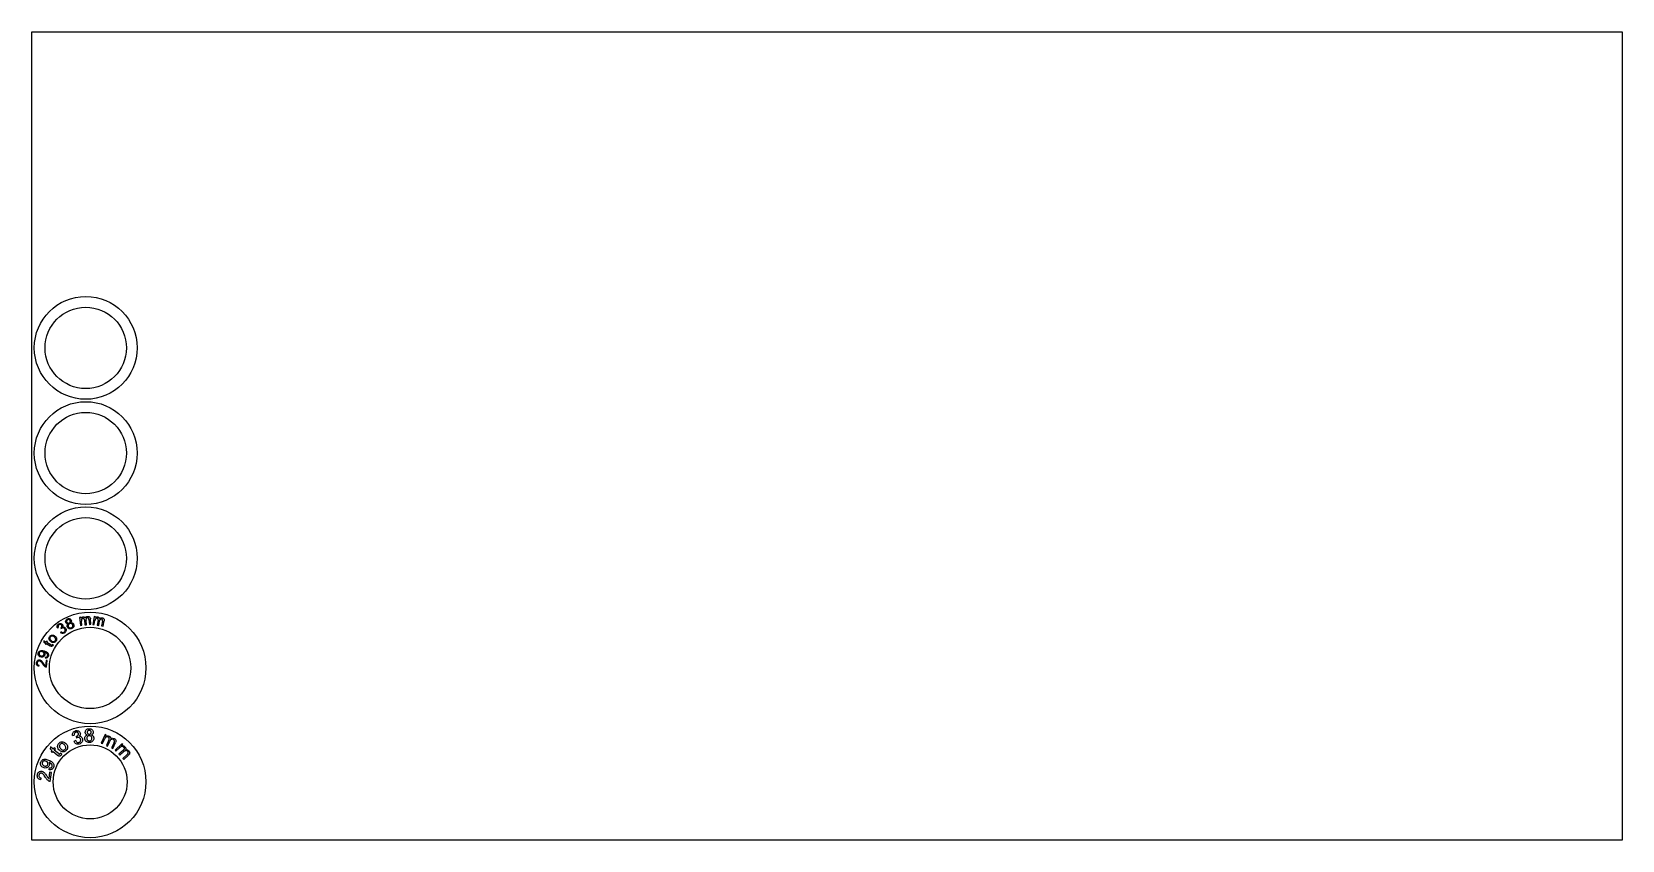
# Model space of a CAD drawing. Header units: millimetres. Extents: x 0 to 600, y -305 to 0.
import ezdxf

# ---------------------------------------------------------------- set-up
doc = ezdxf.new("R2010")
doc.units = ezdxf.units.MM
for name, color, linetype in [('BOARDS', 7, 'CONTINUOUS'), ('HOLES DIAM 28.0 D 3.0', 5, 'CONTINUOUS'), ('HOLES DIAM 30.8 D 3.0', 5, 'CONTINUOUS'), ('INSETS D 0.1', 3, 'CONTINUOUS'), ('PERIMETER D 3.0', 5, 'CONTINUOUS')]:
    doc.layers.add(name, color=color, linetype=linetype)

msp = doc.modelspace()

# ---------------------------------------------------------------- linework, layer by layer
at = {"layer": 'BOARDS'}
msp.add_lwpolyline([(0, 0), (600, 0), (600, -305), (0, -305)], close=True, dxfattribs=at)
at = {"layer": 'HOLES DIAM 28.0 D 3.0'}
msp.add_circle((22, -283), 13.95, dxfattribs=at)
at = {"layer": 'HOLES DIAM 30.8 D 3.0'}
for centre in [(20.35, -119.25), (20.35, -158.95), (20.35, -198.65), (22, -240)]:
    msp.add_circle(centre, 15.35, dxfattribs=at)
at = {"layer": 'INSETS D 0.1'}
for p, q in [((18.55, -220.91), (18.02, -220.96)), ((18.02, -220.96), (18.32, -223.94)), ((18.59, -221.21), (18.55, -220.91)), ((19.84, -221.84), (20.04, -223.77)), ((20.63, -223.71), (20.45, -221.98)), ((21.55, -221.72), (21.74, -223.59)), ((22.33, -223.53), (22.12, -221.5)), ((23.51, -220.61), (22.97, -223.56)), ((24.04, -220.7), (23.51, -220.61)), ((23.98, -221.01), (24.04, -220.7)), ((25.01, -221.97), (24.66, -223.87)), ((9.68, -224.94), (10.04, -224.77)), ((11.1, -226.33), (10.81, -226.6)), ((10.89, -224.99), (11.04, -225.27)), ((18.32, -223.94), (18.91, -223.88)), ((18.91, -223.88), (18.75, -222.34)), ((20.04, -223.77), (20.63, -223.71)), ((21.74, -223.59), (22.33, -223.53)), ((22.97, -223.56), (23.55, -223.66)), ((23.55, -223.66), (23.83, -222.13)), ((24.66, -223.87), (25.24, -223.97)), ((25.24, -223.97), (25.56, -222.27)), ((26.69, -222.33), (26.35, -224.17)), ((26.35, -224.17), (26.93, -224.28)), ((26.93, -224.28), (27.3, -222.27)), ((4.52, -229.83), (4.53, -230.28)), ((5.37, -230.32), (4.52, -229.83)), ((4.53, -230.28), (5.17, -230.65)), ((5.17, -230.65), (4.99, -230.96)), ((4.99, -230.96), (5.24, -231.1)), ((5.24, -231.1), (5.42, -230.79)), ((5.61, -229.89), (5.37, -230.32)), ((5.42, -230.79), (6.91, -231.65)), ((5.86, -230.03), (5.61, -229.89)), ((5.61, -230.46), (5.86, -230.03)), ((7.12, -231.32), (5.61, -230.46)), ((8.07, -231.23), (7.75, -231.11)), ((2.67, -239.4), (2.74, -239.01)), ((5.15, -235.93), (5.08, -236.3)), ((5.37, -237.2), (5.18, -239.2)), ((5.74, -237.24), (5.37, -237.2)), ((5.5, -239.77), (5.74, -237.24)), ((7.05, -269.75), (6.91, -270.57)), ((8.04, -270.6), (7.05, -269.75)), ((15.32, -265.47), (16.04, -265.4)), ((16.55, -267.44), (15.89, -267.72)), ((16.7, -265.83), (16.8, -266.49)), ((27.66, -265.15), (26.18, -268.34)), ((26.18, -268.34), (26.64, -268.56)), ((26.64, -268.56), (27.41, -266.9)), ((28.07, -265.34), (27.66, -265.15)), ((27.81, -265.89), (28.07, -265.34)), ((29.1, -267.16), (28.13, -269.25)), ((28.13, -269.25), (28.59, -269.47)), ((28.59, -269.47), (29.46, -267.6)), ((31.01, -268.13), (30.07, -270.16)), ((30.53, -270.37), (31.56, -268.16)), ((33.99, -268.62), (31.41, -271.01)), ((33.85, -269.36), (34.3, -268.95)), ((34.3, -268.95), (33.99, -268.62)), ((6.91, -270.57), (7.57, -271.14)), ((7.57, -271.14), (7.28, -271.48)), ((7.28, -271.48), (7.72, -271.86)), ((7.72, -271.86), (8.01, -271.52)), ((8.01, -271.52), (9.55, -272.84)), ((8.44, -270.13), (8.04, -270.6)), ((8.88, -270.51), (8.44, -270.13)), ((8.47, -270.98), (8.88, -270.51)), ((10.04, -272.33), (8.47, -270.98)), ((11.31, -272.48), (10.76, -272.14)), ((30.07, -270.16), (30.53, -270.37)), ((31.41, -271.01), (31.76, -271.39)), ((31.76, -271.39), (33.1, -270.14)), ((34.56, -271.02), (32.87, -272.59)), ((32.87, -272.59), (33.22, -272.97)), ((33.22, -272.97), (34.73, -271.57)), ((35.97, -272.65), (34.33, -274.16)), ((34.33, -274.16), (34.68, -274.54)), ((34.68, -274.54), (36.46, -272.88)), ((3.41, -282.27), (3.58, -281.55)), ((6.59, -277.7), (6.39, -278.36)), ((6.7, -279.37), (6.39, -281.76)), ((7.38, -279.46), (6.7, -279.37)), ((6.95, -282.84), (7.38, -279.46))]:
    msp.add_line(p, q, dxfattribs=at)
for points, knots in [([(12.81, -222.12), (12.88, -222), (12.95, -221.88), (13.04, -221.78), (13.14, -221.68), (13.28, -221.61), (13.42, -221.53)], [0.00053637, 0.00053637, 0.00053637, 0.00053637, 0.04282902, 0.04282902, 0.04282902, 0.09004958, 0.09004958, 0.09004958, 0.09004958]), ([(13.55, -221.8), (13.55, -221.8), (13.55, -221.8), (13.55, -221.8), (13.47, -221.85), (13.39, -221.89), (13.32, -221.96), (13.26, -222.03), (13.22, -222.11), (13.18, -222.19), (13.18, -222.19), (13.18, -222.19), (13.18, -222.19)], [-0.00038327, -0.00038327, -0.00038327, -0.00038327, 0, 0, 0, 0.02610733, 0.02610733, 0.02610733, 0.05102631, 0.05102631, 0.05102631, 0.05149782, 0.05149782, 0.05149782, 0.05149782]), ([(13.42, -221.53), (13.57, -221.47), (13.72, -221.41), (13.86, -221.4), (13.99, -221.4), (14.13, -221.42), (14.28, -221.45)], [0.00029514, 0.00029514, 0.00029514, 0.00029514, 0.04787944, 0.04787944, 0.04787944, 0.09086217, 0.09086217, 0.09086217, 0.09086217]), ([(14.09, -221.77), (14.09, -221.77), (14.09, -221.77), (14.08, -221.77), (14, -221.75), (13.91, -221.73), (13.82, -221.73), (13.73, -221.74), (13.64, -221.77), (13.56, -221.8), (13.55, -221.8), (13.55, -221.8), (13.55, -221.8)], [-0.00048629, -0.00048629, -0.00048629, -0.00048629, 0, 0, 0, 0.02511514, 0.02511514, 0.02511514, 0.05107249, 0.05107249, 0.05107249, 0.05145562, 0.05145562, 0.05145562, 0.05145562]), ([(14.48, -222.13), (14.48, -222.13), (14.48, -222.13), (14.48, -222.13), (14.43, -222.05), (14.39, -221.97), (14.32, -221.91), (14.25, -221.85), (14.17, -221.81), (14.09, -221.77), (14.09, -221.77), (14.09, -221.77), (14.09, -221.77)], [-0.00043057, -0.00043057, -0.00043057, -0.00043057, 0, 0, 0, 0.02529882, 0.02529882, 0.02529882, 0.05018785, 0.05018785, 0.05018785, 0.05067355, 0.05067355, 0.05067355, 0.05067355]), ([(14.28, -221.45), (14.4, -221.51), (14.53, -221.57), (14.62, -221.65), (14.71, -221.73), (14.78, -221.85), (14.85, -221.97)], [0.00051828, 0.00051828, 0.00051828, 0.00051828, 0.04136481, 0.04136481, 0.04136481, 0.08211216, 0.08211216, 0.08211216, 0.08211216]), ([(14.85, -221.97), (14.88, -222.05), (14.91, -222.13), (14.92, -222.2), (14.93, -222.27), (14.92, -222.35), (14.91, -222.43)], [0.0003866, 0.0003866, 0.0003866, 0.0003866, 0.02627782, 0.02627782, 0.02627782, 0.05074368, 0.05074368, 0.05074368, 0.05074368]), ([(18.59, -221.21), (18.61, -221.18), (18.63, -221.15), (18.65, -221.12), (18.71, -221.06), (18.78, -221), (18.85, -220.95), (18.85, -220.95), (18.85, -220.95), (18.85, -220.95)], [0.01450145, 0.01450145, 0.01450145, 0.01450145, 0.02492628, 0.02492628, 0.02492628, 0.05026817, 0.05026817, 0.05026817, 0.05059194, 0.05059194, 0.05059194, 0.05059194]), ([(18.77, -221.74), (18.76, -221.83), (18.74, -221.91), (18.74, -221.99), (18.73, -222.11), (18.74, -222.22), (18.75, -222.34)], [0.00040724, 0.00040724, 0.00040724, 0.00040724, 0.02632565, 0.02632565, 0.02632565, 0.06130658, 0.06130658, 0.06130658, 0.06130658]), ([(18.97, -221.43), (18.92, -221.47), (18.88, -221.52), (18.85, -221.56), (18.81, -221.61), (18.79, -221.68), (18.77, -221.74)], [0.00038803, 0.00038803, 0.00038803, 0.00038803, 0.02027143, 0.02027143, 0.02027143, 0.0410478, 0.0410478, 0.0410478, 0.0410478]), ([(18.85, -220.95), (18.85, -220.94), (18.85, -220.94), (18.85, -220.94), (18.93, -220.9), (19, -220.85), (19.09, -220.82), (19.18, -220.78), (19.28, -220.77), (19.37, -220.76), (19.37, -220.76), (19.37, -220.76), (19.37, -220.75)], [-0.00032342, -0.00032342, -0.00032342, -0.00032342, 0, 0, 0, 0.02609364, 0.02609364, 0.02609364, 0.05363822, 0.05363822, 0.05363822, 0.05386012, 0.05386012, 0.05386012, 0.05386012]), ([(19.32, -221.29), (19.25, -221.3), (19.19, -221.31), (19.13, -221.33), (19.08, -221.35), (19.03, -221.39), (18.97, -221.43)], [0.00028928, 0.00028928, 0.00028928, 0.00028928, 0.02013795, 0.02013795, 0.02013795, 0.03987158, 0.03987158, 0.03987158, 0.03987158]), ([(19.68, -221.4), (19.63, -221.36), (19.58, -221.32), (19.53, -221.3), (19.47, -221.28), (19.4, -221.28), (19.32, -221.29)], [0.00080083, 0.00080083, 0.00080083, 0.00080083, 0.02002997, 0.02002997, 0.02002997, 0.04356766, 0.04356766, 0.04356766, 0.04356766]), ([(19.37, -220.75), (19.37, -220.75), (19.37, -220.75), (19.37, -220.75), (19.47, -220.75), (19.58, -220.74), (19.68, -220.76), (19.77, -220.77), (19.85, -220.81), (19.93, -220.84), (19.93, -220.84), (19.94, -220.84), (19.94, -220.84)], [-0.00022126, -0.00022126, -0.00022126, -0.00022126, 0, 0, 0, 0.02948746, 0.02948746, 0.02948746, 0.05503671, 0.05503671, 0.05503671, 0.05550817, 0.05550817, 0.05550817, 0.05550817]), ([(19.84, -221.84), (19.83, -221.75), (19.82, -221.65), (19.78, -221.57), (19.76, -221.52), (19.72, -221.46), (19.68, -221.4)], [0, 0, 0, 0, 0.02880617, 0.02880617, 0.02880617, 0.05034782, 0.05034782, 0.05034782, 0.05034782]), ([(19.94, -220.84), (19.94, -220.84), (19.94, -220.84), (19.94, -220.84), (20.01, -220.88), (20.08, -220.93), (20.14, -220.99), (20.18, -221.03), (20.22, -221.08), (20.25, -221.13)], [-0.00046896, -0.00046896, -0.00046896, -0.00046896, 0, 0, 0, 0.0237799, 0.0237799, 0.0237799, 0.04012343, 0.04012343, 0.04012343, 0.04012343]), ([(20.25, -221.13), (20.34, -220.99), (20.43, -220.86), (20.57, -220.77), (20.72, -220.66), (20.9, -220.62), (21.07, -220.58), (21.07, -220.58), (21.07, -220.58), (21.07, -220.58)], [0.00777322, 0.00777322, 0.00777322, 0.00777322, 0.05490025, 0.05490025, 0.05490025, 0.10641878, 0.10641878, 0.10641878, 0.10686349, 0.10686349, 0.10686349, 0.10686349]), ([(20.57, -221.35), (20.52, -221.44), (20.48, -221.52), (20.46, -221.61), (20.43, -221.72), (20.44, -221.85), (20.45, -221.98)], [0.00069971, 0.00069971, 0.00069971, 0.00069971, 0.03046298, 0.03046298, 0.03046298, 0.06937127, 0.06937127, 0.06937127, 0.06937127]), ([(21.02, -221.11), (20.93, -221.13), (20.84, -221.15), (20.77, -221.19), (20.7, -221.22), (20.64, -221.28), (20.57, -221.35)], [0.0003247, 0.0003247, 0.0003247, 0.0003247, 0.0284252, 0.0284252, 0.0284252, 0.05514221, 0.05514221, 0.05514221, 0.05514221]), ([(21.3, -221.16), (21.25, -221.14), (21.21, -221.12), (21.17, -221.12), (21.12, -221.11), (21.07, -221.11), (21.02, -221.11)], [0.00037875, 0.00037875, 0.00037875, 0.00037875, 0.01487743, 0.01487743, 0.01487743, 0.03049694, 0.03049694, 0.03049694, 0.03049694]), ([(21.07, -220.58), (21.08, -220.58), (21.08, -220.58), (21.08, -220.58), (21.21, -220.57), (21.35, -220.56), (21.48, -220.6), (21.59, -220.63), (21.69, -220.7), (21.79, -220.76), (21.79, -220.76), (21.8, -220.76), (21.8, -220.76)], [-0.00044932, -0.00044932, -0.00044932, -0.00044932, 0, 0, 0, 0.03859528, 0.03859528, 0.03859528, 0.07197604, 0.07197604, 0.07197604, 0.07274097, 0.07274097, 0.07274097, 0.07274097]), ([(21.47, -221.32), (21.44, -221.29), (21.42, -221.25), (21.4, -221.23), (21.37, -221.2), (21.34, -221.18), (21.3, -221.16)], [0.00050174, 0.00050174, 0.00050174, 0.00050174, 0.0134907, 0.0134907, 0.0134907, 0.02713833, 0.02713833, 0.02713833, 0.02713833]), ([(21.55, -221.72), (21.54, -221.64), (21.54, -221.56), (21.52, -221.48), (21.5, -221.43), (21.48, -221.38), (21.47, -221.32)], [0, 0, 0, 0, 0.02536916, 0.02536916, 0.02536916, 0.04231987, 0.04231987, 0.04231987, 0.04231987]), ([(21.8, -220.76), (21.8, -220.76), (21.8, -220.76), (21.8, -220.77), (21.88, -220.86), (21.96, -220.95), (22.01, -221.06), (22.08, -221.2), (22.1, -221.35), (22.12, -221.5), (22.12, -221.5), (22.12, -221.5), (22.12, -221.5)], [-0.00076758, -0.00076758, -0.00076758, -0.00076758, 0, 0, 0, 0.03495569, 0.03495569, 0.03495569, 0.07855574, 0.07855574, 0.07855574, 0.07863128, 0.07863128, 0.07863128, 0.07863128]), ([(24.01, -221.57), (23.97, -221.65), (23.94, -221.72), (23.91, -221.8), (23.87, -221.91), (23.85, -222.02), (23.83, -222.13)], [0.00040724, 0.00040724, 0.00040724, 0.00040724, 0.02632565, 0.02632565, 0.02632565, 0.06130658, 0.06130658, 0.06130658, 0.06130658]), ([(23.98, -221.01), (24.01, -220.98), (24.04, -220.96), (24.07, -220.94), (24.15, -220.89), (24.23, -220.86), (24.31, -220.83), (24.31, -220.83), (24.31, -220.83), (24.31, -220.83)], [0.01450145, 0.01450145, 0.01450145, 0.01450145, 0.02492628, 0.02492628, 0.02492628, 0.05026817, 0.05026817, 0.05026817, 0.05059194, 0.05059194, 0.05059194, 0.05059194]), ([(24.3, -221.32), (24.23, -221.35), (24.18, -221.38), (24.14, -221.42), (24.09, -221.46), (24.05, -221.51), (24.01, -221.57)], [0.00038803, 0.00038803, 0.00038803, 0.00038803, 0.02027143, 0.02027143, 0.02027143, 0.0410478, 0.0410478, 0.0410478, 0.0410478]), ([(24.66, -221.29), (24.6, -221.28), (24.53, -221.27), (24.48, -221.28), (24.42, -221.28), (24.36, -221.3), (24.3, -221.32)], [0.00028928, 0.00028928, 0.00028928, 0.00028928, 0.02013795, 0.02013795, 0.02013795, 0.03987158, 0.03987158, 0.03987158, 0.03987158]), ([(24.31, -220.83), (24.31, -220.82), (24.31, -220.82), (24.31, -220.82), (24.4, -220.8), (24.49, -220.78), (24.58, -220.77), (24.68, -220.76), (24.77, -220.78), (24.86, -220.79), (24.86, -220.79), (24.86, -220.79), (24.87, -220.79)], [-0.00032342, -0.00032342, -0.00032342, -0.00032342, 0, 0, 0, 0.02609364, 0.02609364, 0.02609364, 0.05363822, 0.05363822, 0.05363822, 0.05386012, 0.05386012, 0.05386012, 0.05386012]), ([(24.98, -221.49), (24.95, -221.44), (24.91, -221.39), (24.87, -221.36), (24.82, -221.32), (24.74, -221.31), (24.66, -221.29)], [0.00080083, 0.00080083, 0.00080083, 0.00080083, 0.02002997, 0.02002997, 0.02002997, 0.04356766, 0.04356766, 0.04356766, 0.04356766]), ([(24.87, -220.79), (24.87, -220.79), (24.87, -220.79), (24.87, -220.79), (24.97, -220.81), (25.07, -220.83), (25.16, -220.88), (25.24, -220.92), (25.31, -220.97), (25.38, -221.02), (25.38, -221.03), (25.39, -221.03), (25.39, -221.03)], [-0.00022126, -0.00022126, -0.00022126, -0.00022126, 0, 0, 0, 0.02948746, 0.02948746, 0.02948746, 0.05503671, 0.05503671, 0.05503671, 0.05550817, 0.05550817, 0.05550817, 0.05550817]), ([(25.01, -221.97), (25.03, -221.87), (25.04, -221.78), (25.03, -221.69), (25.03, -221.63), (25.01, -221.56), (24.98, -221.49)], [0, 0, 0, 0, 0.02880617, 0.02880617, 0.02880617, 0.05034782, 0.05034782, 0.05034782, 0.05034782]), ([(25.39, -221.03), (25.39, -221.03), (25.39, -221.03), (25.39, -221.03), (25.44, -221.09), (25.5, -221.15), (25.54, -221.23), (25.57, -221.28), (25.59, -221.34), (25.6, -221.39)], [-0.00046896, -0.00046896, -0.00046896, -0.00046896, 0, 0, 0, 0.0237799, 0.0237799, 0.0237799, 0.04012343, 0.04012343, 0.04012343, 0.04012343]), ([(25.85, -221.69), (25.78, -221.77), (25.71, -221.84), (25.67, -221.91), (25.61, -222.01), (25.58, -222.14), (25.56, -222.27)], [0.00069971, 0.00069971, 0.00069971, 0.00069971, 0.03046298, 0.03046298, 0.03046298, 0.06937127, 0.06937127, 0.06937127, 0.06937127]), ([(25.6, -221.39), (25.73, -221.29), (25.86, -221.19), (26.01, -221.13), (26.18, -221.08), (26.37, -221.09), (26.54, -221.1), (26.55, -221.1), (26.55, -221.1), (26.55, -221.1)], [0.00777322, 0.00777322, 0.00777322, 0.00777322, 0.05490025, 0.05490025, 0.05490025, 0.10641878, 0.10641878, 0.10641878, 0.10686349, 0.10686349, 0.10686349, 0.10686349]), ([(26.35, -221.6), (26.25, -221.59), (26.16, -221.58), (26.08, -221.59), (26.01, -221.61), (25.93, -221.65), (25.85, -221.69)], [0.0003247, 0.0003247, 0.0003247, 0.0003247, 0.0284252, 0.0284252, 0.0284252, 0.05514221, 0.05514221, 0.05514221, 0.05514221]), ([(26.6, -221.71), (26.56, -221.68), (26.53, -221.66), (26.49, -221.64), (26.45, -221.62), (26.4, -221.61), (26.35, -221.6)], [0.00037875, 0.00037875, 0.00037875, 0.00037875, 0.01487743, 0.01487743, 0.01487743, 0.03049694, 0.03049694, 0.03049694, 0.03049694]), ([(26.55, -221.1), (26.55, -221.1), (26.55, -221.1), (26.55, -221.1), (26.68, -221.13), (26.82, -221.16), (26.93, -221.23), (27.03, -221.29), (27.11, -221.38), (27.19, -221.47), (27.19, -221.47), (27.19, -221.47), (27.19, -221.47)], [-0.00044932, -0.00044932, -0.00044932, -0.00044932, 0, 0, 0, 0.03859528, 0.03859528, 0.03859528, 0.07197604, 0.07197604, 0.07197604, 0.07274097, 0.07274097, 0.07274097, 0.07274097]), ([(26.72, -221.92), (26.71, -221.88), (26.69, -221.84), (26.68, -221.81), (26.66, -221.78), (26.63, -221.75), (26.6, -221.71)], [0.00050174, 0.00050174, 0.00050174, 0.00050174, 0.0134907, 0.0134907, 0.0134907, 0.02713833, 0.02713833, 0.02713833, 0.02713833]), ([(26.69, -222.33), (26.7, -222.25), (26.72, -222.17), (26.72, -222.09), (26.72, -222.03), (26.72, -221.98), (26.72, -221.92)], [0, 0, 0, 0, 0.02536916, 0.02536916, 0.02536916, 0.04231987, 0.04231987, 0.04231987, 0.04231987]), ([(27.19, -221.47), (27.2, -221.48), (27.2, -221.48), (27.2, -221.48), (27.25, -221.59), (27.3, -221.7), (27.32, -221.82), (27.34, -221.97), (27.32, -222.13), (27.3, -222.27), (27.3, -222.27), (27.3, -222.27), (27.3, -222.27)], [-0.00076758, -0.00076758, -0.00076758, -0.00076758, 0, 0, 0, 0.03495569, 0.03495569, 0.03495569, 0.07855574, 0.07855574, 0.07855574, 0.07863128, 0.07863128, 0.07863128, 0.07863128]), ([(6.77, -228.12), (6.9, -227.98), (7.02, -227.85), (7.17, -227.76), (7.31, -227.69), (7.48, -227.65), (7.65, -227.61)], [0.0003606, 0.0003606, 0.0003606, 0.0003606, 0.0551727, 0.0551727, 0.0551727, 0.1069632, 0.1069632, 0.1069632, 0.1069632]), ([(7.64, -227.98), (7.64, -227.98), (7.64, -227.98), (7.64, -227.98), (7.52, -228), (7.4, -228.02), (7.29, -228.07), (7.18, -228.13), (7.1, -228.22), (7.02, -228.3), (7.02, -228.31), (7.02, -228.31), (7.01, -228.31)], [-0.00060259, -0.00060259, -0.00060259, -0.00060259, 0, 0, 0, 0.03437292, 0.03437292, 0.03437292, 0.06840657, 0.06840657, 0.06840657, 0.06888884, 0.06888884, 0.06888884, 0.06888884]), ([(8.47, -228.3), (8.47, -228.3), (8.47, -228.3), (8.47, -228.3), (8.34, -228.2), (8.2, -228.1), (8.05, -228.05), (7.92, -228.01), (7.78, -227.99), (7.65, -227.98), (7.65, -227.98), (7.65, -227.98), (7.64, -227.98)], [-0.00014329, -0.00014329, -0.00014329, -0.00014329, 0, 0, 0, 0.04763028, 0.04763028, 0.04763028, 0.08643338, 0.08643338, 0.08643338, 0.08704323, 0.08704323, 0.08704323, 0.08704323]), ([(7.65, -227.61), (7.83, -227.61), (8.01, -227.62), (8.17, -227.67), (8.36, -227.73), (8.53, -227.85), (8.7, -227.97)], [0.0005991, 0.0005991, 0.0005991, 0.0005991, 0.0546155, 0.0546155, 0.0546155, 0.1167276, 0.1167276, 0.1167276, 0.1167276]), ([(8.7, -227.97), (8.83, -228.07), (8.96, -228.18), (9.06, -228.3), (9.14, -228.4), (9.21, -228.51), (9.27, -228.62)], [0.0001786, 0.0001786, 0.0001786, 0.0001786, 0.05014172, 0.05014172, 0.05014172, 0.08974356, 0.08974356, 0.08974356, 0.08974356]), ([(9.68, -224.94), (9.63, -224.81), (9.58, -224.69), (9.57, -224.56), (9.55, -224.43), (9.57, -224.3), (9.59, -224.16)], [0.00522282, 0.00522282, 0.00522282, 0.00522282, 0.04623713, 0.04623713, 0.04623713, 0.08761287, 0.08761287, 0.08761287, 0.08761287]), ([(9.59, -224.16), (9.63, -224.03), (9.68, -223.91), (9.75, -223.8), (9.83, -223.69), (9.94, -223.6), (10.05, -223.51)], [0.00052727, 0.00052727, 0.00052727, 0.00052727, 0.04119553, 0.04119553, 0.04119553, 0.08502375, 0.08502375, 0.08502375, 0.08502375]), ([(9.94, -224.2), (9.94, -224.2), (9.94, -224.21), (9.94, -224.21), (9.93, -224.3), (9.92, -224.4), (9.94, -224.49), (9.96, -224.59), (10, -224.68), (10.04, -224.77)], [-0.00058397, -0.00058397, -0.00058397, -0.00058397, 0, 0, 0, 0.02743818, 0.02743818, 0.02743818, 0.05534652, 0.05534652, 0.05534652, 0.05534652]), ([(10.24, -223.75), (10.24, -223.75), (10.24, -223.75), (10.24, -223.75), (10.17, -223.81), (10.09, -223.87), (10.04, -223.95), (9.99, -224.03), (9.96, -224.11), (9.94, -224.2), (9.94, -224.2), (9.94, -224.2), (9.94, -224.2)], [-0.00035051, -0.00035051, -0.00035051, -0.00035051, 0, 0, 0, 0.02664505, 0.02664505, 0.02664505, 0.05202435, 0.05202435, 0.05202435, 0.05260415, 0.05260415, 0.05260415, 0.05260415]), ([(10.05, -223.51), (10.14, -223.45), (10.23, -223.39), (10.32, -223.36), (10.41, -223.32), (10.5, -223.3), (10.6, -223.28)], [0.00028842, 0.00028842, 0.00028842, 0.00028842, 0.03164173, 0.03164173, 0.03164173, 0.06206138, 0.06206138, 0.06206138, 0.06206138]), ([(10.76, -223.6), (10.76, -223.6), (10.76, -223.6), (10.76, -223.6), (10.67, -223.6), (10.58, -223.6), (10.5, -223.62), (10.4, -223.64), (10.32, -223.7), (10.24, -223.74), (10.24, -223.74), (10.24, -223.75), (10.24, -223.75)], [-0.000531, -0.000531, -0.000531, -0.000531, 0, 0, 0, 0.02480866, 0.02480866, 0.02480866, 0.05144224, 0.05144224, 0.05144224, 0.05179234, 0.05179234, 0.05179234, 0.05179234]), ([(10.6, -223.28), (10.7, -223.27), (10.8, -223.26), (10.88, -223.27), (10.97, -223.28), (11.05, -223.31), (11.14, -223.34)], [0.00029758, 0.00029758, 0.00029758, 0.00029758, 0.02944903, 0.02944903, 0.02944903, 0.057214, 0.057214, 0.057214, 0.057214]), ([(11.21, -223.88), (11.21, -223.88), (11.2, -223.88), (11.2, -223.88), (11.15, -223.81), (11.09, -223.74), (11.01, -223.69), (10.93, -223.65), (10.85, -223.63), (10.77, -223.61), (10.77, -223.61), (10.76, -223.61), (10.76, -223.6)], [-0.000404, -0.000404, -0.000404, -0.000404, 0, 0, 0, 0.02511242, 0.02511242, 0.02511242, 0.04940586, 0.04940586, 0.04940586, 0.04993548, 0.04993548, 0.04993548, 0.04993548]), ([(11.54, -226.98), (11.39, -226.95), (11.25, -226.91), (11.12, -226.85), (11.01, -226.79), (10.91, -226.7), (10.81, -226.6)], [0.00050227, 0.00050227, 0.00050227, 0.00050227, 0.04520531, 0.04520531, 0.04520531, 0.08704798, 0.08704798, 0.08704798, 0.08704798]), ([(10.89, -224.99), (10.9, -224.98), (10.91, -224.98), (10.92, -224.97), (10.92, -224.97), (10.92, -224.97), (10.92, -224.97)], [0.004665141, 0.004665141, 0.004665141, 0.004665141, 0.007934222, 0.007934222, 0.007934222, 0.008162821, 0.008162821, 0.008162821, 0.008162821]), ([(10.92, -224.97), (10.92, -224.97), (10.92, -224.97), (10.93, -224.97), (11, -224.9), (11.09, -224.84), (11.15, -224.75), (11.21, -224.67), (11.26, -224.58), (11.3, -224.49), (11.3, -224.49), (11.3, -224.49), (11.3, -224.48)], [-0.00022562, -0.00022562, -0.00022562, -0.00022562, 0, 0, 0, 0.03008867, 0.03008867, 0.03008867, 0.05945038, 0.05945038, 0.05945038, 0.05998641, 0.05998641, 0.05998641, 0.05998641]), ([(11.25, -225.07), (11.25, -225.07), (11.25, -225.07), (11.25, -225.07), (11.21, -225.1), (11.17, -225.14), (11.13, -225.17), (11.1, -225.2), (11.07, -225.23), (11.04, -225.27)], [-0.00033807, -0.00033807, -0.00033807, -0.00033807, 0, 0, 0, 0.0156802, 0.0156802, 0.0156802, 0.02792872, 0.02792872, 0.02792872, 0.02792872]), ([(11.1, -226.33), (11.18, -226.4), (11.27, -226.48), (11.38, -226.53), (11.47, -226.58), (11.57, -226.6), (11.67, -226.63), (11.67, -226.63), (11.67, -226.63), (11.67, -226.63)], [0.00447262, 0.00447262, 0.00447262, 0.00447262, 0.03768771, 0.03768771, 0.03768771, 0.06751088, 0.06751088, 0.06751088, 0.06811368, 0.06811368, 0.06811368, 0.06811368]), ([(11.14, -223.34), (11.22, -223.38), (11.3, -223.42), (11.37, -223.47), (11.43, -223.52), (11.48, -223.59), (11.54, -223.65)], [0.00034547, 0.00034547, 0.00034547, 0.00034547, 0.0273234, 0.0273234, 0.0273234, 0.05376792, 0.05376792, 0.05376792, 0.05376792]), ([(11.3, -224.48), (11.3, -224.48), (11.3, -224.48), (11.3, -224.48), (11.33, -224.38), (11.35, -224.28), (11.34, -224.18), (11.32, -224.07), (11.26, -223.98), (11.21, -223.89), (11.21, -223.88), (11.21, -223.88), (11.21, -223.88)], [-0.0005224, -0.0005224, -0.0005224, -0.0005224, 0, 0, 0, 0.02805872, 0.02805872, 0.02805872, 0.05838766, 0.05838766, 0.05838766, 0.05878525, 0.05878525, 0.05878525, 0.05878525]), ([(11.88, -224.91), (11.87, -224.91), (11.87, -224.91), (11.87, -224.91), (11.77, -224.9), (11.66, -224.9), (11.56, -224.92), (11.45, -224.95), (11.35, -225.01), (11.26, -225.06), (11.26, -225.07), (11.25, -225.07), (11.25, -225.07)], [-0.0005247, -0.0005247, -0.0005247, -0.0005247, 0, 0, 0, 0.03002497, 0.03002497, 0.03002497, 0.06161098, 0.06161098, 0.06161098, 0.06194123, 0.06194123, 0.06194123, 0.06194123]), ([(11.69, -224.09), (11.69, -224.18), (11.69, -224.26), (11.67, -224.33), (11.65, -224.42), (11.61, -224.5), (11.56, -224.58), (11.54, -224.62), (11.53, -224.66), (11.51, -224.69)], [0.00040038, 0.00040038, 0.00040038, 0.00040038, 0.02574154, 0.02574154, 0.02574154, 0.05385457, 0.05385457, 0.05385457, 0.06601639, 0.06601639, 0.06601639, 0.06601639]), ([(11.51, -224.69), (11.55, -224.68), (11.58, -224.67), (11.62, -224.65), (11.73, -224.61), (11.84, -224.58), (11.94, -224.57), (12.03, -224.57), (12.13, -224.59), (12.24, -224.61)], [-0.01207798, -0.01207798, -0.01207798, -0.01207798, 0, 0, 0, 0.03393437, 0.03393437, 0.03393437, 0.06527682, 0.06527682, 0.06527682, 0.06527682]), ([(11.54, -223.65), (11.58, -223.73), (11.63, -223.79), (11.65, -223.86), (11.67, -223.93), (11.68, -224.01), (11.69, -224.09)], [0.00033942, 0.00033942, 0.00033942, 0.00033942, 0.02500445, 0.02500445, 0.02500445, 0.04935472, 0.04935472, 0.04935472, 0.04935472]), ([(12.4, -226.73), (12.26, -226.82), (12.12, -226.9), (11.98, -226.94), (11.84, -226.98), (11.69, -226.98), (11.54, -226.98)], [0.00034403, 0.00034403, 0.00034403, 0.00034403, 0.04882663, 0.04882663, 0.04882663, 0.09409403, 0.09409403, 0.09409403, 0.09409403]), ([(11.67, -226.63), (11.68, -226.63), (11.68, -226.63), (11.68, -226.63), (11.77, -226.63), (11.87, -226.63), (11.96, -226.61), (12.05, -226.58), (12.14, -226.53), (12.22, -226.48), (12.22, -226.48), (12.22, -226.48), (12.22, -226.48)], [-0.0005977, -0.0005977, -0.0005977, -0.0005977, 0, 0, 0, 0.02643952, 0.02643952, 0.02643952, 0.0538078, 0.0538078, 0.0538078, 0.05421025, 0.05421025, 0.05421025, 0.05421025]), ([(12.41, -225.25), (12.41, -225.25), (12.41, -225.25), (12.41, -225.25), (12.34, -225.17), (12.27, -225.08), (12.17, -225.02), (12.08, -224.96), (11.98, -224.94), (11.88, -224.91), (11.88, -224.91), (11.88, -224.91), (11.88, -224.91)], [-0.00039286, -0.00039286, -0.00039286, -0.00039286, 0, 0, 0, 0.03135695, 0.03135695, 0.03135695, 0.061296, 0.061296, 0.061296, 0.06182045, 0.06182045, 0.06182045, 0.06182045]), ([(12.22, -226.48), (12.22, -226.48), (12.22, -226.48), (12.22, -226.48), (12.31, -226.41), (12.4, -226.33), (12.46, -226.23), (12.52, -226.13), (12.55, -226.02), (12.57, -225.92), (12.57, -225.91), (12.58, -225.91), (12.58, -225.91)], [-0.00040119, -0.00040119, -0.00040119, -0.00040119, 0, 0, 0, 0.03251657, 0.03251657, 0.03251657, 0.06461332, 0.06461332, 0.06461332, 0.06509109, 0.06509109, 0.06509109, 0.06509109]), ([(12.24, -224.61), (12.34, -224.65), (12.43, -224.69), (12.51, -224.75), (12.6, -224.81), (12.67, -224.9), (12.75, -225)], [0.00050763, 0.00050763, 0.00050763, 0.00050763, 0.03255017, 0.03255017, 0.03255017, 0.06802731, 0.06802731, 0.06802731, 0.06802731]), ([(12.95, -225.9), (12.9, -226.07), (12.85, -226.23), (12.76, -226.36), (12.67, -226.5), (12.54, -226.61), (12.4, -226.73)], [0.0004889, 0.0004889, 0.0004889, 0.0004889, 0.0511531, 0.0511531, 0.0511531, 0.1049238, 0.1049238, 0.1049238, 0.1049238]), ([(12.58, -225.91), (12.58, -225.91), (12.58, -225.91), (12.58, -225.91), (12.58, -225.8), (12.59, -225.68), (12.56, -225.57), (12.54, -225.45), (12.47, -225.35), (12.42, -225.26), (12.41, -225.25), (12.41, -225.25), (12.41, -225.25)], [-0.00047805, -0.00047805, -0.00047805, -0.00047805, 0, 0, 0, 0.03229448, 0.03229448, 0.03229448, 0.06544198, 0.06544198, 0.06544198, 0.0658351, 0.0658351, 0.0658351, 0.0658351]), ([(12.84, -222.88), (12.79, -222.75), (12.75, -222.63), (12.74, -222.5), (12.74, -222.38), (12.77, -222.26), (12.81, -222.12)], [0.00036469, 0.00036469, 0.00036469, 0.00036469, 0.040936, 0.040936, 0.040936, 0.08111314, 0.08111314, 0.08111314, 0.08111314]), ([(12.75, -225), (12.83, -225.14), (12.91, -225.28), (12.95, -225.43), (12.98, -225.57), (12.96, -225.74), (12.95, -225.9)], [0.00036246, 0.00036246, 0.00036246, 0.00036246, 0.0493302, 0.0493302, 0.0493302, 0.09838366, 0.09838366, 0.09838366, 0.09838366]), ([(13.16, -223.25), (13.09, -223.2), (13.02, -223.15), (12.97, -223.1), (12.92, -223.04), (12.88, -222.96), (12.84, -222.88)], [0.00049478, 0.00049478, 0.00049478, 0.00049478, 0.02532156, 0.02532156, 0.02532156, 0.05207982, 0.05207982, 0.05207982, 0.05207982]), ([(13.18, -222.19), (13.18, -222.19), (13.18, -222.19), (13.18, -222.19), (13.15, -222.27), (13.13, -222.36), (13.13, -222.45), (13.13, -222.54), (13.16, -222.62), (13.19, -222.69), (13.19, -222.7), (13.19, -222.7), (13.19, -222.7)], [-0.00047012, -0.00047012, -0.00047012, -0.00047012, 0, 0, 0, 0.02418586, 0.02418586, 0.02418586, 0.04797131, 0.04797131, 0.04797131, 0.04839469, 0.04839469, 0.04839469, 0.04839469]), ([(13.81, -223.34), (13.76, -223.34), (13.72, -223.34), (13.67, -223.34), (13.57, -223.35), (13.48, -223.35), (13.39, -223.33), (13.31, -223.32), (13.24, -223.28), (13.16, -223.25)], [-0.01330841, -0.01330841, -0.01330841, -0.01330841, 0, 0, 0, 0.02986607, 0.02986607, 0.02986607, 0.05556265, 0.05556265, 0.05556265, 0.05556265]), ([(13.19, -222.7), (13.19, -222.7), (13.19, -222.7), (13.19, -222.7), (13.24, -222.78), (13.28, -222.86), (13.35, -222.93), (13.42, -222.99), (13.5, -223.03), (13.58, -223.07), (13.58, -223.07), (13.58, -223.07), (13.58, -223.07)], [-0.00042317, -0.00042317, -0.00042317, -0.00042317, 0, 0, 0, 0.02618635, 0.02618635, 0.02618635, 0.0509322, 0.0509322, 0.0509322, 0.05148281, 0.05148281, 0.05148281, 0.05148281]), ([(13.46, -224.61), (13.41, -224.49), (13.37, -224.39), (13.36, -224.28), (13.34, -224.18), (13.35, -224.07), (13.37, -223.96)], [0.00034606, 0.00034606, 0.00034606, 0.00034606, 0.03618538, 0.03618538, 0.03618538, 0.06870479, 0.06870479, 0.06870479, 0.06870479]), ([(13.37, -223.96), (13.4, -223.86), (13.43, -223.76), (13.48, -223.68), (13.54, -223.59), (13.62, -223.51), (13.71, -223.43), (13.74, -223.4), (13.78, -223.37), (13.81, -223.34)], [0.0005023, 0.0005023, 0.0005023, 0.0005023, 0.03263201, 0.03263201, 0.03263201, 0.06779653, 0.06779653, 0.06779653, 0.0810585, 0.0810585, 0.0810585, 0.0810585]), ([(14.13, -225.22), (13.98, -225.15), (13.84, -225.09), (13.73, -224.99), (13.62, -224.89), (13.54, -224.75), (13.46, -224.61)], [0.00053495, 0.00053495, 0.00053495, 0.00053495, 0.04788069, 0.04788069, 0.04788069, 0.09644262, 0.09644262, 0.09644262, 0.09644262]), ([(13.58, -223.07), (13.58, -223.07), (13.59, -223.07), (13.59, -223.07), (13.67, -223.09), (13.76, -223.11), (13.85, -223.11), (13.95, -223.1), (14.04, -223.06), (14.12, -223.03), (14.12, -223.03), (14.13, -223.03), (14.13, -223.03)], [-0.0005513, -0.0005513, -0.0005513, -0.0005513, 0, 0, 0, 0.02497631, 0.02497631, 0.02497631, 0.05182307, 0.05182307, 0.05182307, 0.05216971, 0.05216971, 0.05216971, 0.05216971]), ([(13.79, -223.79), (13.79, -223.79), (13.79, -223.79), (13.79, -223.79), (13.76, -223.89), (13.74, -224), (13.74, -224.11), (13.75, -224.23), (13.79, -224.33), (13.82, -224.44), (13.82, -224.44), (13.83, -224.44), (13.83, -224.44)], [-0.00050589, -0.00050589, -0.00050589, -0.00050589, 0, 0, 0, 0.03093243, 0.03093243, 0.03093243, 0.06295729, 0.06295729, 0.06295729, 0.06330596, 0.06330596, 0.06330596, 0.06330596]), ([(14.24, -223.31), (14.24, -223.31), (14.24, -223.31), (14.24, -223.31), (14.14, -223.37), (14.04, -223.42), (13.96, -223.51), (13.89, -223.59), (13.84, -223.69), (13.79, -223.78), (13.79, -223.78), (13.79, -223.79), (13.79, -223.79)], [-0.00038734, -0.00038734, -0.00038734, -0.00038734, 0, 0, 0, 0.03219878, 0.03219878, 0.03219878, 0.06315945, 0.06315945, 0.06315945, 0.06366518, 0.06366518, 0.06366518, 0.06366518]), ([(13.83, -224.44), (13.83, -224.44), (13.83, -224.44), (13.83, -224.44), (13.86, -224.5), (13.9, -224.57), (13.94, -224.63), (13.99, -224.69), (14.05, -224.74), (14.1, -224.78), (14.1, -224.78), (14.1, -224.79), (14.1, -224.79)], [-0.00035456, -0.00035456, -0.00035456, -0.00035456, 0, 0, 0, 0.0208179, 0.0208179, 0.0208179, 0.04215437, 0.04215437, 0.04215437, 0.04246884, 0.04246884, 0.04246884, 0.04246884]), ([(14.1, -224.79), (14.1, -224.79), (14.1, -224.79), (14.1, -224.79), (14.16, -224.83), (14.23, -224.87), (14.3, -224.9), (14.37, -224.93), (14.45, -224.94), (14.52, -224.95), (14.52, -224.95), (14.52, -224.95), (14.53, -224.95)], [-0.00031275, -0.00031275, -0.00031275, -0.00031275, 0, 0, 0, 0.02137821, 0.02137821, 0.02137821, 0.04295403, 0.04295403, 0.04295403, 0.04327954, 0.04327954, 0.04327954, 0.04327954]), ([(14.13, -223.03), (14.13, -223.03), (14.13, -223.03), (14.13, -223.03), (14.21, -222.99), (14.29, -222.94), (14.36, -222.87), (14.42, -222.8), (14.46, -222.72), (14.5, -222.65), (14.5, -222.65), (14.5, -222.65), (14.5, -222.65)], [-0.00034668, -0.00034668, -0.00034668, -0.00034668, 0, 0, 0, 0.02620227, 0.02620227, 0.02620227, 0.0508652, 0.0508652, 0.0508652, 0.05136895, 0.05136895, 0.05136895, 0.05136895]), ([(15.1, -225.14), (14.93, -225.21), (14.76, -225.27), (14.6, -225.28), (14.45, -225.29), (14.29, -225.26), (14.13, -225.22)], [0.000311, 0.000311, 0.000311, 0.000311, 0.0541924, 0.0541924, 0.0541924, 0.1032247, 0.1032247, 0.1032247, 0.1032247]), ([(14.91, -223.27), (14.91, -223.27), (14.91, -223.27), (14.91, -223.27), (14.8, -223.24), (14.69, -223.21), (14.58, -223.22), (14.46, -223.23), (14.35, -223.27), (14.24, -223.31), (14.24, -223.31), (14.24, -223.31), (14.24, -223.31)], [-0.00050941, -0.00050941, -0.00050941, -0.00050941, 0, 0, 0, 0.03175636, 0.03175636, 0.03175636, 0.06477287, 0.06477287, 0.06477287, 0.06516051, 0.06516051, 0.06516051, 0.06516051]), ([(14.5, -222.65), (14.5, -222.64), (14.5, -222.64), (14.5, -222.64), (14.52, -222.56), (14.55, -222.48), (14.54, -222.39), (14.54, -222.3), (14.51, -222.21), (14.48, -222.14), (14.48, -222.14), (14.48, -222.13), (14.48, -222.13)], [-0.00050283, -0.00050283, -0.00050283, -0.00050283, 0, 0, 0, 0.02409492, 0.02409492, 0.02409492, 0.04843004, 0.04843004, 0.04843004, 0.04886064, 0.04886064, 0.04886064, 0.04886064]), ([(14.53, -224.95), (14.53, -224.95), (14.53, -224.95), (14.53, -224.95), (14.6, -224.95), (14.68, -224.95), (14.76, -224.93), (14.84, -224.92), (14.91, -224.89), (14.98, -224.86), (14.98, -224.86), (14.98, -224.86), (14.98, -224.86)], [-0.00032698, -0.00032698, -0.00032698, -0.00032698, 0, 0, 0, 0.02193902, 0.02193902, 0.02193902, 0.04400048, 0.04400048, 0.04400048, 0.0443371, 0.0443371, 0.0443371, 0.0443371]), ([(14.91, -222.43), (14.89, -222.52), (14.87, -222.6), (14.83, -222.66), (14.79, -222.74), (14.72, -222.81), (14.66, -222.89), (14.63, -222.92), (14.6, -222.95), (14.57, -222.98)], [0.00047444, 0.00047444, 0.00047444, 0.00047444, 0.02590174, 0.02590174, 0.02590174, 0.05517627, 0.05517627, 0.05517627, 0.06729083, 0.06729083, 0.06729083, 0.06729083]), ([(14.57, -222.98), (14.62, -222.97), (14.66, -222.97), (14.7, -222.97), (14.82, -222.96), (14.94, -222.95), (15.05, -222.97), (15.14, -222.99), (15.24, -223.03), (15.34, -223.08)], [-0.0120925, -0.0120925, -0.0120925, -0.0120925, 0, 0, 0, 0.03603034, 0.03603034, 0.03603034, 0.06857628, 0.06857628, 0.06857628, 0.06857628]), ([(15.4, -223.73), (15.4, -223.73), (15.4, -223.73), (15.4, -223.72), (15.34, -223.63), (15.29, -223.52), (15.2, -223.44), (15.12, -223.37), (15.01, -223.32), (14.92, -223.27), (14.92, -223.27), (14.91, -223.27), (14.91, -223.27)], [-0.00038694, -0.00038694, -0.00038694, -0.00038694, 0, 0, 0, 0.03293398, 0.03293398, 0.03293398, 0.0646045, 0.0646045, 0.0646045, 0.06511333, 0.06511333, 0.06511333, 0.06511333]), ([(14.98, -224.86), (14.98, -224.86), (14.98, -224.86), (14.98, -224.86), (15.08, -224.81), (15.18, -224.75), (15.26, -224.67), (15.34, -224.58), (15.39, -224.49), (15.43, -224.39), (15.44, -224.39), (15.44, -224.39), (15.44, -224.39)], [-0.00033152, -0.00033152, -0.00033152, -0.00033152, 0, 0, 0, 0.03262328, 0.03262328, 0.03262328, 0.06367039, 0.06367039, 0.06367039, 0.06419343, 0.06419343, 0.06419343, 0.06419343]), ([(15.8, -224.45), (15.72, -224.6), (15.64, -224.74), (15.54, -224.85), (15.42, -224.97), (15.26, -225.05), (15.1, -225.14)], [0.0005289, 0.0005289, 0.0005289, 0.0005289, 0.0495148, 0.0495148, 0.0495148, 0.1033907, 0.1033907, 0.1033907, 0.1033907]), ([(15.34, -223.08), (15.43, -223.14), (15.52, -223.2), (15.58, -223.27), (15.65, -223.35), (15.71, -223.45), (15.76, -223.55)], [0.00047266, 0.00047266, 0.00047266, 0.00047266, 0.03268757, 0.03268757, 0.03268757, 0.06716951, 0.06716951, 0.06716951, 0.06716951]), ([(15.44, -224.39), (15.44, -224.38), (15.44, -224.38), (15.44, -224.38), (15.46, -224.28), (15.49, -224.17), (15.49, -224.06), (15.48, -223.94), (15.44, -223.84), (15.4, -223.73), (15.4, -223.73), (15.4, -223.73), (15.4, -223.73)], [-0.0005226, -0.0005226, -0.0005226, -0.0005226, 0, 0, 0, 0.03093229, 0.03093229, 0.03093229, 0.06329892, 0.06329892, 0.06329892, 0.0636859, 0.0636859, 0.0636859, 0.0636859]), ([(15.76, -223.55), (15.82, -223.71), (15.87, -223.86), (15.88, -224), (15.88, -224.14), (15.84, -224.29), (15.8, -224.45)], [0.00036331, 0.00036331, 0.00036331, 0.00036331, 0.0480672, 0.0480672, 0.0480672, 0.09511289, 0.09511289, 0.09511289, 0.09511289]), ([(2.43, -234.35), (2.48, -234.23), (2.52, -234.12), (2.58, -234.02), (2.64, -233.92), (2.73, -233.84), (2.82, -233.75)], [0.00037829, 0.00037829, 0.00037829, 0.00037829, 0.03771406, 0.03771406, 0.03771406, 0.07481059, 0.07481059, 0.07481059, 0.07481059]), ([(3.16, -233.9), (3.16, -233.9), (3.16, -233.9), (3.16, -233.9), (3.07, -233.95), (2.97, -234.01), (2.9, -234.1), (2.83, -234.18), (2.78, -234.28), (2.75, -234.37), (2.75, -234.38), (2.74, -234.38), (2.74, -234.38)], [-0.00052029, -0.00052029, -0.00052029, -0.00052029, 0, 0, 0, 0.03100956, 0.03100956, 0.03100956, 0.06102406, 0.06102406, 0.06102406, 0.06156678, 0.06156678, 0.06156678, 0.06156678]), ([(2.82, -233.75), (2.92, -233.67), (3.02, -233.6), (3.13, -233.55), (3.24, -233.51), (3.37, -233.48), (3.5, -233.46)], [0.00038097, 0.00038097, 0.00038097, 0.00038097, 0.03818647, 0.03818647, 0.03818647, 0.07791853, 0.07791853, 0.07791853, 0.07791853]), ([(3.9, -233.87), (3.9, -233.87), (3.9, -233.87), (3.9, -233.87), (3.77, -233.84), (3.64, -233.8), (3.51, -233.81), (3.39, -233.82), (3.27, -233.86), (3.17, -233.89), (3.16, -233.9), (3.16, -233.9), (3.16, -233.9)], [-0.00024178, -0.00024178, -0.00024178, -0.00024178, 0, 0, 0, 0.03834158, 0.03834158, 0.03834158, 0.07206661, 0.07206661, 0.07206661, 0.07259163, 0.07259163, 0.07259163, 0.07259163]), ([(3.5, -233.46), (3.67, -233.45), (3.83, -233.45), (3.99, -233.47), (4.19, -233.49), (4.4, -233.55), (4.61, -233.61)], [0.0004148, 0.0004148, 0.0004148, 0.0004148, 0.0492148, 0.0492148, 0.0492148, 0.114265, 0.114265, 0.114265, 0.114265]), ([(4.51, -234.28), (4.5, -234.28), (4.5, -234.28), (4.5, -234.28), (4.43, -234.19), (4.36, -234.1), (4.27, -234.03), (4.16, -233.95), (4.03, -233.91), (3.91, -233.87), (3.91, -233.87), (3.9, -233.87), (3.9, -233.87)], [-0.00059107, -0.00059107, -0.00059107, -0.00059107, 0, 0, 0, 0.03290013, 0.03290013, 0.03290013, 0.07098563, 0.07098563, 0.07098563, 0.07122727, 0.07122727, 0.07122727, 0.07122727]), ([(4.61, -233.61), (4.83, -233.68), (5.05, -233.74), (5.25, -233.84), (5.41, -233.91), (5.57, -234.01), (5.72, -234.1)], [0.0000579, 0.0000579, 0.0000579, 0.0000579, 0.0689864, 0.0689864, 0.0689864, 0.1233382, 0.1233382, 0.1233382, 0.1233382]), ([(6.48, -229), (6.49, -228.84), (6.49, -228.68), (6.54, -228.54), (6.59, -228.4), (6.68, -228.26), (6.77, -228.12)], [0.00065092, 0.00065092, 0.00065092, 0.00065092, 0.04799102, 0.04799102, 0.04799102, 0.09793525, 0.09793525, 0.09793525, 0.09793525]), ([(7.12, -230.05), (6.94, -229.89), (6.76, -229.74), (6.65, -229.55), (6.56, -229.39), (6.52, -229.2), (6.48, -229)], [0.0002155, 0.0002155, 0.0002155, 0.0002155, 0.0709421, 0.0709421, 0.0709421, 0.1298364, 0.1298364, 0.1298364, 0.1298364]), ([(7.01, -228.31), (7.01, -228.31), (7.01, -228.31), (7.01, -228.31), (6.95, -228.41), (6.88, -228.52), (6.85, -228.63), (6.82, -228.75), (6.84, -228.88), (6.85, -228.99), (6.85, -229), (6.85, -229), (6.85, -229)], [-0.00048216, -0.00048216, -0.00048216, -0.00048216, 0, 0, 0, 0.03439422, 0.03439422, 0.03439422, 0.06873264, 0.06873264, 0.06873264, 0.06936431, 0.06936431, 0.06936431, 0.06936431]), ([(6.85, -229), (6.85, -229), (6.85, -229.01), (6.85, -229.01), (6.89, -229.13), (6.94, -229.26), (7.01, -229.37), (7.11, -229.52), (7.24, -229.63), (7.37, -229.73), (7.37, -229.73), (7.37, -229.73), (7.37, -229.73)], [-0.00063948, -0.00063948, -0.00063948, -0.00063948, 0, 0, 0, 0.03908651, 0.03908651, 0.03908651, 0.08809966, 0.08809966, 0.08809966, 0.08823759, 0.08823759, 0.08823759, 0.08823759]), ([(7.42, -231.88), (7.35, -231.86), (7.29, -231.84), (7.22, -231.81), (7.12, -231.77), (7.01, -231.71), (6.91, -231.65), (6.91, -231.65), (6.91, -231.65), (6.91, -231.65)], [0.0006697, 0.0006697, 0.0006697, 0.0006697, 0.02185348, 0.02185348, 0.02185348, 0.05848041, 0.05848041, 0.05848041, 0.05850689, 0.05850689, 0.05850689, 0.05850689]), ([(8.2, -230.44), (8.02, -230.43), (7.84, -230.42), (7.67, -230.37), (7.48, -230.31), (7.3, -230.18), (7.12, -230.05)], [0.0006454, 0.0006454, 0.0006454, 0.0006454, 0.0553054, 0.0553054, 0.0553054, 0.1205659, 0.1205659, 0.1205659, 0.1205659]), ([(7.12, -231.32), (7.17, -231.35), (7.22, -231.38), (7.28, -231.41), (7.32, -231.42), (7.35, -231.43), (7.38, -231.44), (7.38, -231.44), (7.39, -231.44), (7.39, -231.44)], [0, 0, 0, 0, 0.01727, 0.01727, 0.01727, 0.02721626, 0.02721626, 0.02721626, 0.02787519, 0.02787519, 0.02787519, 0.02787519]), ([(7.37, -229.73), (7.37, -229.73), (7.37, -229.73), (7.37, -229.73), (7.51, -229.83), (7.64, -229.94), (7.81, -229.99), (7.93, -230.04), (8.07, -230.05), (8.2, -230.07), (8.21, -230.07), (8.21, -230.07), (8.21, -230.07)], [-0.00013794, -0.00013794, -0.00013794, -0.00013794, 0, 0, 0, 0.04904705, 0.04904705, 0.04904705, 0.08822408, 0.08822408, 0.08822408, 0.08886019, 0.08886019, 0.08886019, 0.08886019]), ([(7.39, -231.44), (7.39, -231.44), (7.39, -231.44), (7.39, -231.44), (7.42, -231.44), (7.44, -231.44), (7.47, -231.44), (7.5, -231.43), (7.52, -231.42), (7.54, -231.41), (7.54, -231.41), (7.54, -231.41), (7.55, -231.41)], [-0.00065082, -0.00065082, -0.00065082, -0.00065082, 0, 0, 0, 0.00637743, 0.00637743, 0.00637743, 0.01291912, 0.01291912, 0.01291912, 0.01340604, 0.01340604, 0.01340604, 0.01340604]), ([(7.68, -231.82), (7.64, -231.84), (7.59, -231.86), (7.55, -231.87), (7.51, -231.88), (7.47, -231.88), (7.42, -231.88)], [0.0004497, 0.0004497, 0.0004497, 0.0004497, 0.01591688, 0.01591688, 0.01591688, 0.03015321, 0.03015321, 0.03015321, 0.03015321]), ([(7.55, -231.41), (7.55, -231.41), (7.55, -231.41), (7.55, -231.41), (7.57, -231.39), (7.59, -231.37), (7.62, -231.35), (7.64, -231.32), (7.66, -231.29), (7.68, -231.26), (7.68, -231.26), (7.68, -231.26), (7.68, -231.26)], [-0.00048998, -0.00048998, -0.00048998, -0.00048998, 0, 0, 0, 0.00760848, 0.00760848, 0.00760848, 0.01730125, 0.01730125, 0.01730125, 0.01743564, 0.01743564, 0.01743564, 0.01743564]), ([(7.68, -231.26), (7.68, -231.26), (7.68, -231.26), (7.68, -231.26), (7.69, -231.23), (7.71, -231.21), (7.72, -231.18), (7.73, -231.15), (7.74, -231.13), (7.75, -231.11)], [-0.00013599, -0.00013599, -0.00013599, -0.00013599, 0, 0, 0, 0.00949361, 0.00949361, 0.00949361, 0.01682318, 0.01682318, 0.01682318, 0.01682318]), ([(7.95, -231.52), (7.91, -231.58), (7.87, -231.65), (7.82, -231.7), (7.78, -231.74), (7.73, -231.78), (7.68, -231.82)], [0.0001427, 0.0001427, 0.0001427, 0.0001427, 0.02383206, 0.02383206, 0.02383206, 0.04221472, 0.04221472, 0.04221472, 0.04221472]), ([(8.07, -231.23), (8.06, -231.27), (8.04, -231.32), (8.02, -231.36), (8, -231.41), (7.97, -231.46), (7.95, -231.52)], [0.00486681, 0.00486681, 0.00486681, 0.00486681, 0.01991627, 0.01991627, 0.01991627, 0.03726872, 0.03726872, 0.03726872, 0.03726872]), ([(9.08, -229.92), (8.95, -230.06), (8.83, -230.2), (8.68, -230.28), (8.54, -230.36), (8.38, -230.4), (8.2, -230.44)], [0.0003187, 0.0003187, 0.0003187, 0.0003187, 0.0558717, 0.0558717, 0.0558717, 0.1075312, 0.1075312, 0.1075312, 0.1075312]), ([(8.21, -230.07), (8.21, -230.07), (8.21, -230.07), (8.22, -230.06), (8.33, -230.05), (8.45, -230.03), (8.56, -229.97), (8.67, -229.91), (8.76, -229.82), (8.84, -229.74), (8.84, -229.74), (8.84, -229.74), (8.84, -229.74)], [-0.00062815, -0.00062815, -0.00062815, -0.00062815, 0, 0, 0, 0.03440011, 0.03440011, 0.03440011, 0.06880117, 0.06880117, 0.06880117, 0.069283, 0.069283, 0.069283, 0.069283]), ([(9.01, -229.04), (9.01, -229.04), (9.01, -229.04), (9, -229.04), (8.96, -228.91), (8.91, -228.78), (8.83, -228.67), (8.74, -228.52), (8.6, -228.41), (8.47, -228.3), (8.47, -228.3), (8.47, -228.3), (8.47, -228.3)], [-0.00064142, -0.00064142, -0.00064142, -0.00064142, 0, 0, 0, 0.03957014, 0.03957014, 0.03957014, 0.0896665, 0.0896665, 0.0896665, 0.08980984, 0.08980984, 0.08980984, 0.08980984]), ([(8.84, -229.74), (8.84, -229.73), (8.84, -229.73), (8.84, -229.73), (8.91, -229.63), (8.97, -229.53), (9, -229.41), (9.03, -229.29), (9.02, -229.17), (9.01, -229.05), (9.01, -229.05), (9.01, -229.04), (9.01, -229.04)], [-0.0004818, -0.0004818, -0.0004818, -0.0004818, 0, 0, 0, 0.03420755, 0.03420755, 0.03420755, 0.0686153, 0.0686153, 0.0686153, 0.0692483, 0.0692483, 0.0692483, 0.0692483]), ([(9.36, -229.28), (9.34, -229.4), (9.31, -229.52), (9.26, -229.62), (9.22, -229.72), (9.15, -229.82), (9.08, -229.92)], [0.00033193, 0.00033193, 0.00033193, 0.00033193, 0.03606886, 0.03606886, 0.03606886, 0.07247301, 0.07247301, 0.07247301, 0.07247301]), ([(9.27, -228.62), (9.32, -228.73), (9.35, -228.84), (9.37, -228.95), (9.38, -229.05), (9.37, -229.17), (9.36, -229.28)], [0.00045247, 0.00045247, 0.00045247, 0.00045247, 0.03514846, 0.03514846, 0.03514846, 0.0701999, 0.0701999, 0.0701999, 0.0701999]), ([(1.93, -238.96), (1.85, -238.83), (1.78, -238.7), (1.75, -238.57), (1.71, -238.41), (1.72, -238.24), (1.73, -238.07)], [0.00063458, 0.00063458, 0.00063458, 0.00063458, 0.04542745, 0.04542745, 0.04542745, 0.09693077, 0.09693077, 0.09693077, 0.09693077]), ([(1.73, -238.07), (1.75, -237.89), (1.78, -237.72), (1.85, -237.58), (1.91, -237.45), (2.01, -237.34), (2.11, -237.22)], [0.0002557, 0.0002557, 0.0002557, 0.0002557, 0.0521828, 0.0521828, 0.0521828, 0.09787153, 0.09787153, 0.09787153, 0.09787153]), ([(2.67, -239.4), (2.51, -239.37), (2.37, -239.32), (2.25, -239.25), (2.13, -239.18), (2.03, -239.07), (1.93, -238.96)], [0.00510277, 0.00510277, 0.00510277, 0.00510277, 0.05127004, 0.05127004, 0.05127004, 0.09570068, 0.09570068, 0.09570068, 0.09570068]), ([(2.03, -238.11), (2.03, -238.11), (2.03, -238.11), (2.03, -238.11), (2.03, -238.22), (2.02, -238.34), (2.05, -238.45), (2.08, -238.55), (2.14, -238.64), (2.2, -238.72), (2.2, -238.72), (2.2, -238.73), (2.2, -238.73)], [-0.00031668, -0.00031668, -0.00031668, -0.00031668, 0, 0, 0, 0.03236395, 0.03236395, 0.03236395, 0.06188142, 0.06188142, 0.06188142, 0.06250612, 0.06250612, 0.06250612, 0.06250612]), ([(2.3, -237.55), (2.3, -237.55), (2.3, -237.55), (2.29, -237.55), (2.23, -237.63), (2.16, -237.7), (2.11, -237.79), (2.06, -237.89), (2.05, -238), (2.03, -238.1), (2.03, -238.1), (2.03, -238.11), (2.03, -238.11)], [-0.00051776, -0.00051776, -0.00051776, -0.00051776, 0, 0, 0, 0.02836182, 0.02836182, 0.02836182, 0.05916144, 0.05916144, 0.05916144, 0.05947858, 0.05947858, 0.05947858, 0.05947858]), ([(2.11, -237.22), (2.23, -237.14), (2.35, -237.06), (2.47, -237.02), (2.6, -236.98), (2.75, -236.97), (2.9, -236.98)], [0.00055255, 0.00055255, 0.00055255, 0.00055255, 0.04371677, 0.04371677, 0.04371677, 0.0875528, 0.0875528, 0.0875528, 0.0875528]), ([(2.2, -238.73), (2.2, -238.73), (2.2, -238.73), (2.2, -238.73), (2.28, -238.8), (2.36, -238.88), (2.45, -238.92), (2.55, -238.97), (2.65, -238.99), (2.74, -239.01)], [-0.0006254, -0.0006254, -0.0006254, -0.0006254, 0, 0, 0, 0.03001434, 0.03001434, 0.03001434, 0.05898343, 0.05898343, 0.05898343, 0.05898343]), ([(2.85, -237.38), (2.84, -237.38), (2.84, -237.38), (2.84, -237.38), (2.75, -237.38), (2.65, -237.38), (2.55, -237.41), (2.46, -237.44), (2.38, -237.49), (2.3, -237.55), (2.3, -237.55), (2.3, -237.55), (2.3, -237.55)], [-0.0005349, -0.0005349, -0.0005349, -0.0005349, 0, 0, 0, 0.02741123, 0.02741123, 0.02741123, 0.05469009, 0.05469009, 0.05469009, 0.05520583, 0.05520583, 0.05520583, 0.05520583]), ([(2.53, -235.28), (2.47, -235.13), (2.4, -234.98), (2.38, -234.83), (2.37, -234.68), (2.4, -234.52), (2.43, -234.35)], [0.00054086, 0.00054086, 0.00054086, 0.00054086, 0.04907154, 0.04907154, 0.04907154, 0.09904866, 0.09904866, 0.09904866, 0.09904866]), ([(3.34, -235.87), (3.16, -235.81), (2.99, -235.75), (2.86, -235.64), (2.73, -235.55), (2.63, -235.42), (2.53, -235.28)], [0.0003061, 0.0003061, 0.0003061, 0.0003061, 0.0556391, 0.0556391, 0.0556391, 0.1058585, 0.1058585, 0.1058585, 0.1058585]), ([(2.74, -234.38), (2.74, -234.38), (2.74, -234.38), (2.74, -234.38), (2.72, -234.49), (2.7, -234.6), (2.72, -234.71), (2.74, -234.83), (2.79, -234.94), (2.84, -235.04), (2.84, -235.04), (2.85, -235.04), (2.85, -235.04)], [-0.000543, -0.000543, -0.000543, -0.000543, 0, 0, 0, 0.0313486, 0.0313486, 0.0313486, 0.06450066, 0.06450066, 0.06450066, 0.06497212, 0.06497212, 0.06497212, 0.06497212]), ([(2.85, -235.04), (2.85, -235.04), (2.85, -235.04), (2.85, -235.05), (2.92, -235.14), (3, -235.24), (3.1, -235.32), (3.21, -235.4), (3.34, -235.44), (3.47, -235.49), (3.47, -235.49), (3.47, -235.49), (3.47, -235.49)], [-0.00047552, -0.00047552, -0.00047552, -0.00047552, 0, 0, 0, 0.03569228, 0.03569228, 0.03569228, 0.07477511, 0.07477511, 0.07477511, 0.07508835, 0.07508835, 0.07508835, 0.07508835]), ([(3.44, -237.67), (3.44, -237.67), (3.44, -237.67), (3.44, -237.67), (3.35, -237.6), (3.25, -237.52), (3.14, -237.47), (3.05, -237.42), (2.95, -237.4), (2.85, -237.38), (2.85, -237.38), (2.85, -237.38), (2.85, -237.38)], [-0.00028835, -0.00028835, -0.00028835, -0.00028835, 0, 0, 0, 0.03491367, 0.03491367, 0.03491367, 0.06416386, 0.06416386, 0.06416386, 0.06470559, 0.06470559, 0.06470559, 0.06470559]), ([(2.9, -236.98), (2.97, -236.99), (3.05, -237), (3.12, -237.02), (3.19, -237.04), (3.26, -237.08), (3.34, -237.11)], [0.00035859, 0.00035859, 0.00035859, 0.00035859, 0.02393258, 0.02393258, 0.02393258, 0.04818975, 0.04818975, 0.04818975, 0.04818975]), ([(4.31, -235.81), (4.16, -235.87), (4.01, -235.93), (3.86, -235.94), (3.7, -235.95), (3.52, -235.91), (3.34, -235.87)], [0.0005224, 0.0005224, 0.0005224, 0.0005224, 0.0490672, 0.0490672, 0.0490672, 0.1026566, 0.1026566, 0.1026566, 0.1026566]), ([(3.34, -237.11), (3.41, -237.16), (3.49, -237.21), (3.55, -237.26), (3.63, -237.32), (3.7, -237.4), (3.78, -237.47)], [0.00027299, 0.00027299, 0.00027299, 0.00027299, 0.02715463, 0.02715463, 0.02715463, 0.05875339, 0.05875339, 0.05875339, 0.05875339]), ([(4.21, -238.64), (4.07, -238.44), (3.94, -238.24), (3.78, -238.05), (3.67, -237.92), (3.56, -237.8), (3.44, -237.68), (3.44, -237.68), (3.44, -237.68), (3.44, -237.67)], [0, 0, 0, 0, 0.0726749, 0.0726749, 0.0726749, 0.1224348, 0.1224348, 0.1224348, 0.1227277, 0.1227277, 0.1227277, 0.1227277]), ([(3.47, -235.49), (3.47, -235.49), (3.47, -235.49), (3.48, -235.49), (3.59, -235.52), (3.71, -235.54), (3.84, -235.53), (3.95, -235.52), (4.06, -235.48), (4.16, -235.44), (4.17, -235.44), (4.17, -235.44), (4.17, -235.44)], [-0.00031264, -0.00031264, -0.00031264, -0.00031264, 0, 0, 0, 0.03509457, 0.03509457, 0.03509457, 0.06754185, 0.06754185, 0.06754185, 0.06806108, 0.06806108, 0.06806108, 0.06806108]), ([(3.78, -237.47), (3.87, -237.58), (3.96, -237.69), (4.05, -237.8), (4.17, -237.96), (4.29, -238.12), (4.4, -238.29)], [0.0001608, 0.0001608, 0.0001608, 0.0001608, 0.0429522, 0.0429522, 0.0429522, 0.1034384, 0.1034384, 0.1034384, 0.1034384]), ([(4.17, -235.44), (4.17, -235.44), (4.17, -235.44), (4.17, -235.44), (4.26, -235.38), (4.36, -235.32), (4.43, -235.23), (4.5, -235.14), (4.54, -235.04), (4.58, -234.93), (4.58, -234.93), (4.58, -234.93), (4.58, -234.93)], [-0.00051746, -0.00051746, -0.00051746, -0.00051746, 0, 0, 0, 0.031364, 0.031364, 0.031364, 0.06307001, 0.06307001, 0.06307001, 0.06350026, 0.06350026, 0.06350026, 0.06350026]), ([(4.75, -239.33), (4.66, -239.23), (4.57, -239.14), (4.49, -239.04), (4.39, -238.91), (4.3, -238.78), (4.21, -238.64)], [0.00018312, 0.00018312, 0.00018312, 0.00018312, 0.03919703, 0.03919703, 0.03919703, 0.08835815, 0.08835815, 0.08835815, 0.08835815]), ([(4.87, -235.14), (4.81, -235.29), (4.75, -235.43), (4.66, -235.54), (4.58, -235.64), (4.45, -235.73), (4.31, -235.81)], [0.00038053, 0.00038053, 0.00038053, 0.00038053, 0.04671498, 0.04671498, 0.04671498, 0.09298003, 0.09298003, 0.09298003, 0.09298003]), ([(4.4, -238.29), (4.49, -238.42), (4.58, -238.55), (4.68, -238.68), (4.74, -238.76), (4.79, -238.83), (4.85, -238.9), (4.85, -238.9), (4.85, -238.9), (4.85, -238.9)], [0.00003882, 0.00003882, 0.00003882, 0.00003882, 0.04781793, 0.04781793, 0.04781793, 0.07588005, 0.07588005, 0.07588005, 0.07605385, 0.07605385, 0.07605385, 0.07605385]), ([(4.58, -234.93), (4.58, -234.93), (4.58, -234.93), (4.58, -234.93), (4.61, -234.82), (4.63, -234.71), (4.61, -234.59), (4.6, -234.48), (4.55, -234.38), (4.51, -234.29), (4.51, -234.29), (4.51, -234.29), (4.51, -234.28)], [-0.00042942, -0.00042942, -0.00042942, -0.00042942, 0, 0, 0, 0.03163901, 0.03163901, 0.03163901, 0.06238997, 0.06238997, 0.06238997, 0.06297662, 0.06297662, 0.06297662, 0.06297662]), ([(4.79, -234.07), (4.79, -234.07), (4.79, -234.07), (4.79, -234.07), (4.78, -234.06), (4.76, -234.06), (4.75, -234.05), (4.73, -234.05), (4.71, -234.04), (4.69, -234.04), (4.65, -234.03), (4.6, -234.02), (4.55, -234.01)], [-0.00010701, -0.00010701, -0.00010701, -0.00010701, 0, 0, 0, 0.00409335, 0.00409335, 0.00409335, 0.00982686, 0.00982686, 0.00982686, 0.02423208, 0.02423208, 0.02423208, 0.02423208]), ([(4.55, -234.01), (4.58, -234.04), (4.61, -234.08), (4.64, -234.12), (4.7, -234.19), (4.75, -234.26), (4.79, -234.34), (4.83, -234.42), (4.86, -234.5), (4.88, -234.59)], [-0.01427208, -0.01427208, -0.01427208, -0.01427208, 0, 0, 0, 0.02748158, 0.02748158, 0.02748158, 0.0555329, 0.0555329, 0.0555329, 0.0555329]), ([(5.23, -239.69), (5.14, -239.64), (5.06, -239.6), (4.98, -239.54), (4.9, -239.48), (4.82, -239.41), (4.75, -239.33)], [0.00024461, 0.00024461, 0.00024461, 0.00024461, 0.02985082, 0.02985082, 0.02985082, 0.06231173, 0.06231173, 0.06231173, 0.06231173]), ([(5.36, -234.31), (5.36, -234.31), (5.35, -234.31), (5.35, -234.31), (5.27, -234.26), (5.18, -234.21), (5.08, -234.17), (4.98, -234.13), (4.89, -234.1), (4.79, -234.07), (4.79, -234.07), (4.79, -234.07), (4.79, -234.07)], [-0.00011524, -0.00011524, -0.00011524, -0.00011524, 0, 0, 0, 0.03024966, 0.03024966, 0.03024966, 0.0605921, 0.0605921, 0.0605921, 0.06069887, 0.06069887, 0.06069887, 0.06069887]), ([(4.85, -238.9), (4.85, -238.9), (4.85, -238.9), (4.85, -238.91), (4.89, -238.95), (4.93, -238.99), (4.98, -239.03), (5.02, -239.07), (5.06, -239.11), (5.11, -239.14), (5.13, -239.16), (5.15, -239.18), (5.18, -239.2)], [-0.00017353, -0.00017353, -0.00017353, -0.00017353, 0, 0, 0, 0.0175314, 0.0175314, 0.0175314, 0.03377641, 0.03377641, 0.03377641, 0.04304493, 0.04304493, 0.04304493, 0.04304493]), ([(4.88, -234.59), (4.9, -234.69), (4.92, -234.78), (4.91, -234.87), (4.91, -234.95), (4.89, -235.04), (4.87, -235.14)], [0.00029183, 0.00029183, 0.00029183, 0.00029183, 0.02873619, 0.02873619, 0.02873619, 0.05726425, 0.05726425, 0.05726425, 0.05726425]), ([(5.8, -236.16), (5.68, -236.22), (5.56, -236.27), (5.45, -236.29), (5.33, -236.32), (5.21, -236.31), (5.08, -236.3)], [0.00056867, 0.00056867, 0.00056867, 0.00056867, 0.03935954, 0.03935954, 0.03935954, 0.07755934, 0.07755934, 0.07755934, 0.07755934]), ([(5.15, -235.93), (5.24, -235.93), (5.33, -235.94), (5.42, -235.92), (5.51, -235.9), (5.58, -235.87), (5.66, -235.84), (5.66, -235.83), (5.66, -235.83), (5.66, -235.83)], [0.00435143, 0.00435143, 0.00435143, 0.00435143, 0.03001556, 0.03001556, 0.03001556, 0.05419343, 0.05419343, 0.05419343, 0.05483383, 0.05483383, 0.05483383, 0.05483383]), ([(5.5, -239.77), (5.46, -239.77), (5.42, -239.76), (5.38, -239.75), (5.33, -239.74), (5.28, -239.72), (5.23, -239.69)], [0.00512101, 0.00512101, 0.00512101, 0.00512101, 0.01743289, 0.01743289, 0.01743289, 0.03451442, 0.03451442, 0.03451442, 0.03451442]), ([(5.77, -234.63), (5.77, -234.62), (5.76, -234.62), (5.76, -234.62), (5.71, -234.57), (5.65, -234.52), (5.59, -234.47), (5.52, -234.41), (5.44, -234.36), (5.36, -234.31), (5.36, -234.31), (5.36, -234.31), (5.36, -234.31)], [-0.0003087, -0.0003087, -0.0003087, -0.0003087, 0, 0, 0, 0.02269667, 0.02269667, 0.02269667, 0.0503878, 0.0503878, 0.0503878, 0.05050283, 0.05050283, 0.05050283, 0.05050283]), ([(5.66, -235.83), (5.67, -235.83), (5.67, -235.83), (5.67, -235.83), (5.73, -235.78), (5.79, -235.73), (5.84, -235.67), (5.89, -235.59), (5.92, -235.51), (5.95, -235.43), (5.95, -235.43), (5.95, -235.43), (5.95, -235.43)], [-0.00063701, -0.00063701, -0.00063701, -0.00063701, 0, 0, 0, 0.02234573, 0.02234573, 0.02234573, 0.04671538, 0.04671538, 0.04671538, 0.04699155, 0.04699155, 0.04699155, 0.04699155]), ([(5.72, -234.1), (5.84, -234.2), (5.95, -234.29), (6.04, -234.4), (6.11, -234.51), (6.17, -234.63), (6.23, -234.75)], [0.00032862, 0.00032862, 0.00032862, 0.00032862, 0.045046, 0.045046, 0.045046, 0.08559235, 0.08559235, 0.08559235, 0.08559235]), ([(5.96, -234.99), (5.96, -234.99), (5.96, -234.99), (5.96, -234.99), (5.94, -234.93), (5.92, -234.86), (5.89, -234.8), (5.85, -234.74), (5.81, -234.68), (5.77, -234.63), (5.77, -234.63), (5.77, -234.63), (5.77, -234.63)], [-0.00035017, -0.00035017, -0.00035017, -0.00035017, 0, 0, 0, 0.01968297, 0.01968297, 0.01968297, 0.03963083, 0.03963083, 0.03963083, 0.03993792, 0.03993792, 0.03993792, 0.03993792]), ([(6.24, -235.53), (6.19, -235.66), (6.14, -235.8), (6.07, -235.9), (6, -236), (5.9, -236.08), (5.8, -236.16)], [0.0002993, 0.0002993, 0.0002993, 0.0002993, 0.04312784, 0.04312784, 0.04312784, 0.08180862, 0.08180862, 0.08180862, 0.08180862]), ([(5.95, -235.43), (5.95, -235.43), (5.95, -235.43), (5.95, -235.43), (5.97, -235.36), (5.99, -235.28), (5.99, -235.21), (5.99, -235.13), (5.98, -235.06), (5.97, -235), (5.96, -235), (5.96, -234.99), (5.96, -234.99)], [-0.00027892, -0.00027892, -0.00027892, -0.00027892, 0, 0, 0, 0.02140582, 0.02140582, 0.02140582, 0.04142908, 0.04142908, 0.04142908, 0.04177822, 0.04177822, 0.04177822, 0.04177822]), ([(6.23, -234.75), (6.26, -234.88), (6.3, -235), (6.3, -235.13), (6.3, -235.25), (6.27, -235.39), (6.24, -235.53)], [0.00045213, 0.00045213, 0.00045213, 0.00045213, 0.0399015, 0.0399015, 0.0399015, 0.08139502, 0.08139502, 0.08139502, 0.08139502]), ([(15.56, -264.33), (15.56, -264.33), (15.56, -264.33), (15.56, -264.33), (15.67, -264.19), (15.78, -264.05), (15.93, -263.95), (16.08, -263.84), (16.27, -263.78), (16.44, -263.71), (16.44, -263.71), (16.44, -263.71), (16.45, -263.71)], [-0.0005271, -0.0005271, -0.0005271, -0.0005271, 0, 0, 0, 0.0514944, 0.0514944, 0.0514944, 0.106636, 0.106636, 0.106636, 0.106921, 0.106921, 0.106921, 0.106921]), ([(16.45, -263.71), (16.45, -263.71), (16.45, -263.71), (16.45, -263.71), (16.58, -263.68), (16.71, -263.65), (16.85, -263.65), (16.98, -263.64), (17.11, -263.66), (17.24, -263.68), (17.24, -263.68), (17.24, -263.68), (17.24, -263.68)], [-0.00028835, -0.00028835, -0.00028835, -0.00028835, 0, 0, 0, 0.03955217, 0.03955217, 0.03955217, 0.07795021, 0.07795021, 0.07795021, 0.07824891, 0.07824891, 0.07824891, 0.07824891]), ([(17.24, -263.68), (17.24, -263.68), (17.24, -263.68), (17.24, -263.68), (17.37, -263.71), (17.49, -263.74), (17.6, -263.8), (17.71, -263.85), (17.81, -263.93), (17.9, -264), (17.9, -264), (17.9, -264), (17.9, -264.01)], [-0.00029748, -0.00029748, -0.00029748, -0.00029748, 0, 0, 0, 0.03681127, 0.03681127, 0.03681127, 0.07194922, 0.07194922, 0.07194922, 0.07229445, 0.07229445, 0.07229445, 0.07229445]), ([(20.17, -264.3), (20.17, -264.3), (20.17, -264.29), (20.17, -264.29), (20.18, -264.12), (20.2, -263.94), (20.26, -263.77), (20.33, -263.61), (20.45, -263.47), (20.56, -263.34), (20.56, -263.34), (20.56, -263.34), (20.56, -263.34)], [-0.0003646, -0.0003646, -0.0003646, -0.0003646, 0, 0, 0, 0.05117, 0.05117, 0.05117, 0.1020584, 0.1020584, 0.1020584, 0.1025918, 0.1025918, 0.1025918, 0.1025918]), ([(20.56, -263.34), (20.56, -263.34), (20.56, -263.33), (20.57, -263.33), (20.71, -263.22), (20.86, -263.11), (21.03, -263.04), (21.22, -262.96), (21.43, -262.95), (21.63, -262.93), (21.63, -262.93), (21.63, -262.93), (21.63, -262.93)], [-0.0005362, -0.0005362, -0.0005362, -0.0005362, 0, 0, 0, 0.0535363, 0.0535363, 0.0535363, 0.1129309, 0.1129309, 0.1129309, 0.1132261, 0.1132261, 0.1132261, 0.1132261]), ([(21.1, -263.76), (21.04, -263.84), (20.98, -263.91), (20.95, -263.99), (20.91, -264.07), (20.9, -264.17), (20.9, -264.27)], [0.00047046, 0.00047046, 0.00047046, 0.00047046, 0.0302323, 0.0302323, 0.0302323, 0.05954044, 0.05954044, 0.05954044, 0.05954044]), ([(21.65, -263.54), (21.54, -263.55), (21.43, -263.56), (21.35, -263.6), (21.26, -263.63), (21.19, -263.69), (21.1, -263.76)], [0.00038346, 0.00038346, 0.00038346, 0.00038346, 0.03263417, 0.03263417, 0.03263417, 0.06331106, 0.06331106, 0.06331106, 0.06331106]), ([(21.63, -262.93), (21.63, -262.93), (21.63, -262.93), (21.63, -262.93), (21.84, -262.94), (22.05, -262.95), (22.24, -263.02), (22.42, -263.08), (22.57, -263.2), (22.72, -263.3), (22.72, -263.31), (22.72, -263.31), (22.73, -263.31)], [-0.0002951, -0.0002951, -0.0002951, -0.0002951, 0, 0, 0, 0.0598493, 0.0598493, 0.0598493, 0.1142287, 0.1142287, 0.1142287, 0.1147492, 0.1147492, 0.1147492, 0.1147492]), ([(22.2, -263.74), (22.12, -263.68), (22.04, -263.62), (21.95, -263.59), (21.86, -263.55), (21.76, -263.54), (21.65, -263.54)], [0.00048663, 0.00048663, 0.00048663, 0.00048663, 0.03139394, 0.03139394, 0.03139394, 0.06345729, 0.06345729, 0.06345729, 0.06345729]), ([(22.43, -264.27), (22.42, -264.17), (22.4, -264.07), (22.37, -263.98), (22.33, -263.9), (22.27, -263.82), (22.2, -263.74)], [0.00043083, 0.00043083, 0.00043083, 0.00043083, 0.03162353, 0.03162353, 0.03162353, 0.06224879, 0.06224879, 0.06224879, 0.06224879]), ([(22.73, -263.31), (22.73, -263.31), (22.73, -263.31), (22.73, -263.31), (22.85, -263.44), (22.97, -263.58), (23.04, -263.74), (23.12, -263.9), (23.14, -264.08), (23.16, -264.26), (23.16, -264.26), (23.16, -264.26), (23.16, -264.26)], [-0.0005181, -0.0005181, -0.0005181, -0.0005181, 0, 0, 0, 0.0517061, 0.0517061, 0.0517061, 0.1031181, 0.1031181, 0.1031181, 0.1035002, 0.1035002, 0.1035002, 0.1035002]), ([(10.25, -270.85), (10.25, -270.85), (10.25, -270.85), (10.24, -270.85), (10.07, -270.6), (9.89, -270.35), (9.81, -270.06), (9.74, -269.82), (9.75, -269.56), (9.76, -269.3), (9.76, -269.3), (9.76, -269.3), (9.76, -269.3)], [-0.0002155, -0.0002155, -0.0002155, -0.0002155, 0, 0, 0, 0.0886777, 0.0886777, 0.0886777, 0.163104, 0.163104, 0.163104, 0.1637506, 0.1637506, 0.1637506, 0.1637506]), ([(9.76, -269.3), (9.76, -269.29), (9.76, -269.29), (9.76, -269.29), (9.82, -269.09), (9.88, -268.89), (9.99, -268.72), (10.1, -268.54), (10.26, -268.39), (10.42, -268.25), (10.42, -268.25), (10.42, -268.25), (10.42, -268.24)], [-0.0006507, -0.0006507, -0.0006507, -0.0006507, 0, 0, 0, 0.0599888, 0.0599888, 0.0599888, 0.1228726, 0.1228726, 0.1228726, 0.1232353, 0.1232353, 0.1232353, 0.1232353]), ([(10.42, -268.24), (10.43, -268.24), (10.43, -268.24), (10.43, -268.24), (10.62, -268.11), (10.82, -267.98), (11.05, -267.91), (11.27, -267.85), (11.5, -267.86), (11.72, -267.87), (11.72, -267.87), (11.72, -267.87), (11.73, -267.87)], [-0.0003606, -0.0003606, -0.0003606, -0.0003606, 0, 0, 0, 0.0689658, 0.0689658, 0.0689658, 0.1344503, 0.1344503, 0.1344503, 0.1350471, 0.1350471, 0.1350471, 0.1350471]), ([(10.8, -268.72), (10.69, -268.82), (10.59, -268.92), (10.53, -269.03), (10.48, -269.15), (10.45, -269.28), (10.43, -269.43)], [0.00048235, 0.00048235, 0.00048235, 0.00048235, 0.04299277, 0.04299277, 0.04299277, 0.08528385, 0.08528385, 0.08528385, 0.08528385]), ([(10.43, -269.43), (10.45, -269.59), (10.46, -269.75), (10.51, -269.89), (10.58, -270.07), (10.7, -270.23), (10.82, -270.4)], [0.0006397, 0.0006397, 0.0006397, 0.0006397, 0.0488581, 0.0488581, 0.0488581, 0.1099867, 0.1099867, 0.1099867, 0.1099867]), ([(11.57, -268.54), (11.42, -268.52), (11.28, -268.51), (11.16, -268.54), (11.04, -268.57), (10.92, -268.65), (10.8, -268.72)], [0.00060287, 0.00060287, 0.00060287, 0.00060287, 0.04296618, 0.04296618, 0.04296618, 0.08502579, 0.08502579, 0.08502579, 0.08502579]), ([(12.41, -269.13), (12.28, -268.98), (12.15, -268.83), (12, -268.73), (11.87, -268.64), (11.72, -268.59), (11.57, -268.54)], [0.0001433, 0.0001433, 0.0001433, 0.0001433, 0.0595378, 0.0595378, 0.0595378, 0.1074317, 0.1074317, 0.1074317, 0.1074317]), ([(11.73, -267.87), (11.73, -267.87), (11.73, -267.87), (11.73, -267.87), (11.96, -267.93), (12.18, -267.99), (12.38, -268.11), (12.61, -268.25), (12.79, -268.46), (12.96, -268.66), (12.96, -268.66), (12.96, -268.66), (12.96, -268.66)], [-0.0005989, -0.0005989, -0.0005989, -0.0005989, 0, 0, 0, 0.0682694, 0.0682694, 0.0682694, 0.1461293, 0.1461293, 0.1461293, 0.1463051, 0.1463051, 0.1463051, 0.1463051]), ([(12.81, -270.12), (12.79, -269.96), (12.78, -269.8), (12.72, -269.65), (12.66, -269.47), (12.54, -269.3), (12.41, -269.13)], [0.0006416, 0.0006416, 0.0006416, 0.0006416, 0.0494626, 0.0494626, 0.0494626, 0.1119398, 0.1119398, 0.1119398, 0.1119398]), ([(12.96, -268.66), (12.96, -268.66), (12.96, -268.66), (12.97, -268.66), (13.09, -268.83), (13.22, -269), (13.31, -269.19), (13.39, -269.34), (13.44, -269.51), (13.49, -269.67), (13.49, -269.67), (13.49, -269.67), (13.49, -269.67)], [-0.0001786, -0.0001786, -0.0001786, -0.0001786, 0, 0, 0, 0.0626771, 0.0626771, 0.0626771, 0.1127484, 0.1127484, 0.1127484, 0.1132035, 0.1132035, 0.1132035, 0.1132035]), ([(13.49, -269.67), (13.49, -269.68), (13.49, -269.68), (13.49, -269.68), (13.5, -269.83), (13.52, -269.98), (13.51, -270.13), (13.49, -270.28), (13.44, -270.43), (13.39, -270.57), (13.39, -270.57), (13.39, -270.57), (13.39, -270.57)], [-0.00045231, -0.00045231, -0.00045231, -0.00045231, 0, 0, 0, 0.04393562, 0.04393562, 0.04393562, 0.08816333, 0.08816333, 0.08816333, 0.08849398, 0.08849398, 0.08849398, 0.08849398]), ([(15.32, -265.47), (15.32, -265.46), (15.32, -265.44), (15.32, -265.42), (15.31, -265.22), (15.3, -265.02), (15.34, -264.83), (15.39, -264.65), (15.47, -264.49), (15.55, -264.34), (15.55, -264.33), (15.55, -264.33), (15.56, -264.33)], [-0.0052046, -0.0052046, -0.0052046, -0.0052046, 0, 0, 0, 0.0577964, 0.0577964, 0.0577964, 0.1101761, 0.1101761, 0.1101761, 0.110704, 0.110704, 0.110704, 0.110704]), ([(16.7, -268.64), (16.69, -268.64), (16.69, -268.63), (16.69, -268.63), (16.53, -268.53), (16.36, -268.43), (16.23, -268.28), (16.09, -268.14), (16, -267.95), (15.92, -267.77), (15.91, -267.75), (15.9, -267.74), (15.89, -267.72)], [-0.0005021, -0.0005021, -0.0005021, -0.0005021, 0, 0, 0, 0.0565066, 0.0565066, 0.0565066, 0.1152003, 0.1152003, 0.1152003, 0.1202949, 0.1202949, 0.1202949, 0.1202949]), ([(16.14, -264.65), (16.1, -264.75), (16.05, -264.85), (16.03, -264.96), (16.01, -265.08), (16.02, -265.21), (16.04, -265.35), (16.04, -265.37), (16.04, -265.38), (16.04, -265.4)], [0.0005843, 0.0005843, 0.0005843, 0.0005843, 0.03429772, 0.03429772, 0.03429772, 0.07522044, 0.07522044, 0.07522044, 0.0800754, 0.0800754, 0.0800754, 0.0800754]), ([(16.62, -264.29), (16.52, -264.33), (16.42, -264.37), (16.34, -264.43), (16.27, -264.48), (16.2, -264.56), (16.14, -264.65)], [0.00035066, 0.00035066, 0.00035066, 0.00035066, 0.03330629, 0.03330629, 0.03330629, 0.06445019, 0.06445019, 0.06445019, 0.06445019]), ([(16.55, -267.44), (16.56, -267.45), (16.57, -267.47), (16.57, -267.48), (16.65, -267.62), (16.73, -267.75), (16.83, -267.86), (16.91, -267.94), (17, -268.01), (17.11, -268.08)], [-0.00448813, -0.00448813, -0.00448813, -0.00448813, 0, 0, 0, 0.04710967, 0.04710967, 0.04710967, 0.08378553, 0.08378553, 0.08378553, 0.08378553]), ([(17.21, -264.34), (17.12, -264.3), (17.03, -264.27), (16.94, -264.26), (16.84, -264.25), (16.73, -264.27), (16.62, -264.29)], [0.00053139, 0.00053139, 0.00053139, 0.00053139, 0.03101084, 0.03101084, 0.03101084, 0.06395257, 0.06395257, 0.06395257, 0.06395257]), ([(16.7, -265.83), (16.72, -265.83), (16.74, -265.83), (16.75, -265.82), (16.77, -265.82), (16.79, -265.82), (16.8, -265.81), (16.82, -265.81), (16.83, -265.81), (16.84, -265.81)], [-0.00490318, -0.00490318, -0.00490318, -0.00490318, 0, 0, 0, 0.00556584, 0.00556584, 0.00556584, 0.00968875, 0.00968875, 0.00968875, 0.00968875]), ([(17.89, -268.72), (17.89, -268.72), (17.89, -268.72), (17.89, -268.72), (17.68, -268.76), (17.47, -268.81), (17.27, -268.79), (17.07, -268.77), (16.88, -268.7), (16.7, -268.64), (16.7, -268.64), (16.7, -268.64), (16.7, -268.64)], [-0.000344, -0.000344, -0.000344, -0.000344, 0, 0, 0, 0.0610333, 0.0610333, 0.0610333, 0.1182458, 0.1182458, 0.1182458, 0.1187483, 0.1187483, 0.1187483, 0.1187483]), ([(17.25, -266.28), (17.19, -266.3), (17.13, -266.32), (17.08, -266.34), (17.01, -266.37), (16.94, -266.41), (16.87, -266.45), (16.85, -266.47), (16.82, -266.48), (16.8, -266.49)], [0.00033819, 0.00033819, 0.00033819, 0.00033819, 0.01960024, 0.01960024, 0.01960024, 0.04393336, 0.04393336, 0.04393336, 0.05123205, 0.05123205, 0.05123205, 0.05123205]), ([(16.84, -265.81), (16.96, -265.76), (17.08, -265.72), (17.18, -265.66), (17.27, -265.6), (17.36, -265.52), (17.44, -265.43)], [0.00022572, 0.00022572, 0.00022572, 0.00022572, 0.03761082, 0.03761082, 0.03761082, 0.07377666, 0.07377666, 0.07377666, 0.07377666]), ([(17.11, -268.08), (17.21, -268.12), (17.31, -268.16), (17.4, -268.17), (17.51, -268.18), (17.61, -268.16), (17.73, -268.13)], [0.0005981, 0.0005981, 0.0005981, 0.0005981, 0.03304942, 0.03304942, 0.03304942, 0.06685715, 0.06685715, 0.06685715, 0.06685715]), ([(17.56, -264.79), (17.53, -264.69), (17.49, -264.59), (17.43, -264.52), (17.38, -264.45), (17.3, -264.4), (17.21, -264.34)], [0.00040423, 0.00040423, 0.00040423, 0.00040423, 0.03139051, 0.03139051, 0.03139051, 0.06122727, 0.06122727, 0.06122727, 0.06122727]), ([(17.97, -266.34), (17.85, -266.29), (17.74, -266.25), (17.63, -266.24), (17.51, -266.22), (17.38, -266.25), (17.25, -266.28)], [0.00052496, 0.00052496, 0.00052496, 0.00052496, 0.03753126, 0.03753126, 0.03753126, 0.07668342, 0.07668342, 0.07668342, 0.07668342]), ([(17.44, -265.43), (17.51, -265.33), (17.57, -265.24), (17.59, -265.14), (17.61, -265.03), (17.59, -264.91), (17.56, -264.79)], [0.00052275, 0.00052275, 0.00052275, 0.00052275, 0.03507338, 0.03507338, 0.03507338, 0.07258677, 0.07258677, 0.07258677, 0.07258677]), ([(17.73, -268.13), (17.86, -268.08), (17.98, -268.03), (18.07, -267.96), (18.17, -267.89), (18.24, -267.78), (18.32, -267.67)], [0.00040133, 0.00040133, 0.00040133, 0.00040133, 0.04064571, 0.04064571, 0.04064571, 0.08028866, 0.08028866, 0.08028866, 0.08028866]), ([(18.96, -267.93), (18.96, -267.93), (18.95, -267.93), (18.95, -267.93), (18.82, -268.11), (18.69, -268.29), (18.52, -268.42), (18.33, -268.56), (18.11, -268.64), (17.89, -268.72), (17.89, -268.72), (17.89, -268.72), (17.89, -268.72)], [-0.0004888, -0.0004888, -0.0004888, -0.0004888, 0, 0, 0, 0.0639414, 0.0639414, 0.0639414, 0.131584, 0.131584, 0.131584, 0.1319274, 0.1319274, 0.1319274, 0.1319274]), ([(17.9, -264.01), (17.9, -264.01), (17.91, -264.01), (17.91, -264.01), (17.99, -264.09), (18.07, -264.18), (18.13, -264.28), (18.19, -264.38), (18.23, -264.49), (18.27, -264.6), (18.27, -264.6), (18.27, -264.6), (18.27, -264.6)], [-0.00034531, -0.00034531, -0.00034531, -0.00034531, 0, 0, 0, 0.03415427, 0.03415427, 0.03415427, 0.06763496, 0.06763496, 0.06763496, 0.06797485, 0.06797485, 0.06797485, 0.06797485]), ([(18.26, -265.24), (18.26, -265.24), (18.26, -265.25), (18.26, -265.25), (18.22, -265.35), (18.18, -265.45), (18.11, -265.54), (18.07, -265.61), (18.01, -265.67), (17.96, -265.73)], [-0.00040013, -0.00040013, -0.00040013, -0.00040013, 0, 0, 0, 0.03217691, 0.03217691, 0.03217691, 0.05547137, 0.05547137, 0.05547137, 0.05547137]), ([(17.96, -265.73), (18.06, -265.73), (18.17, -265.74), (18.27, -265.77), (18.4, -265.81), (18.52, -265.88), (18.64, -265.95), (18.64, -265.95), (18.64, -265.95), (18.64, -265.96)], [0.01178007, 0.01178007, 0.01178007, 0.01178007, 0.04241797, 0.04241797, 0.04241797, 0.08222891, 0.08222891, 0.08222891, 0.08273491, 0.08273491, 0.08273491, 0.08273491]), ([(18.4, -266.91), (18.35, -266.78), (18.31, -266.67), (18.24, -266.57), (18.17, -266.49), (18.07, -266.42), (17.97, -266.34)], [0.000393, 0.000393, 0.000393, 0.000393, 0.03919617, 0.03919617, 0.03919617, 0.07609528, 0.07609528, 0.07609528, 0.07609528]), ([(18.27, -264.6), (18.27, -264.6), (18.27, -264.6), (18.27, -264.6), (18.29, -264.71), (18.32, -264.81), (18.31, -264.92), (18.31, -265.03), (18.29, -265.14), (18.26, -265.24), (18.26, -265.24), (18.26, -265.24), (18.26, -265.24)], [-0.00033923, -0.00033923, -0.00033923, -0.00033923, 0, 0, 0, 0.03125555, 0.03125555, 0.03125555, 0.06219315, 0.06219315, 0.06219315, 0.06259266, 0.06259266, 0.06259266, 0.06259266]), ([(18.32, -267.67), (18.37, -267.54), (18.42, -267.42), (18.44, -267.3), (18.45, -267.18), (18.43, -267.05), (18.4, -266.91)], [0.00047825, 0.00047825, 0.00047825, 0.00047825, 0.0403681, 0.0403681, 0.0403681, 0.08140923, 0.08140923, 0.08140923, 0.08140923]), ([(18.64, -265.96), (18.65, -265.96), (18.65, -265.96), (18.65, -265.96), (18.75, -266.05), (18.85, -266.15), (18.93, -266.27), (19.02, -266.4), (19.07, -266.54), (19.12, -266.69), (19.12, -266.69), (19.12, -266.69), (19.12, -266.69)], [-0.00050735, -0.00050735, -0.00050735, -0.00050735, 0, 0, 0, 0.04068773, 0.04068773, 0.04068773, 0.08549129, 0.08549129, 0.08549129, 0.08585687, 0.08585687, 0.08585687, 0.08585687]), ([(19.12, -266.69), (19.12, -266.69), (19.12, -266.69), (19.12, -266.7), (19.16, -266.9), (19.2, -267.12), (19.17, -267.33), (19.14, -267.54), (19.05, -267.73), (18.96, -267.92), (18.96, -267.93), (18.96, -267.93), (18.96, -267.93)], [-0.0003624, -0.0003624, -0.0003624, -0.0003624, 0, 0, 0, 0.0616628, 0.0616628, 0.0616628, 0.1235882, 0.1235882, 0.1235882, 0.124075, 0.124075, 0.124075, 0.124075]), ([(20.01, -266.59), (20.01, -266.59), (20.01, -266.58), (20.01, -266.58), (20.01, -266.43), (20.02, -266.27), (20.06, -266.12), (20.1, -265.98), (20.18, -265.86), (20.25, -265.74), (20.25, -265.74), (20.25, -265.74), (20.25, -265.73)], [-0.00034596, -0.00034596, -0.00034596, -0.00034596, 0, 0, 0, 0.04523171, 0.04523171, 0.04523171, 0.08650986, 0.08650986, 0.08650986, 0.08701269, 0.08701269, 0.08701269, 0.08701269]), ([(20.5, -267.71), (20.49, -267.71), (20.49, -267.7), (20.49, -267.7), (20.36, -267.55), (20.22, -267.39), (20.14, -267.2), (20.05, -267.01), (20.03, -266.8), (20.01, -266.59), (20.01, -266.59), (20.01, -266.59), (20.01, -266.59)], [-0.0005348, -0.0005348, -0.0005348, -0.0005348, 0, 0, 0, 0.0598509, 0.0598509, 0.0598509, 0.1209819, 0.1209819, 0.1209819, 0.1213247, 0.1213247, 0.1213247, 0.1213247]), ([(20.37, -264.94), (20.37, -264.94), (20.37, -264.94), (20.37, -264.94), (20.32, -264.85), (20.26, -264.75), (20.22, -264.65), (20.19, -264.53), (20.18, -264.41), (20.17, -264.3), (20.17, -264.3), (20.17, -264.3), (20.17, -264.3)], [-0.00049438, -0.00049438, -0.00049438, -0.00049438, 0, 0, 0, 0.03165197, 0.03165197, 0.03165197, 0.06556085, 0.06556085, 0.06556085, 0.06592949, 0.06592949, 0.06592949, 0.06592949]), ([(20.25, -265.73), (20.25, -265.73), (20.25, -265.73), (20.25, -265.73), (20.35, -265.63), (20.44, -265.52), (20.56, -265.44), (20.65, -265.38), (20.75, -265.34), (20.85, -265.3)], [-0.00050203, -0.00050203, -0.00050203, -0.00050203, 0, 0, 0, 0.04079002, 0.04079002, 0.04079002, 0.07186235, 0.07186235, 0.07186235, 0.07186235]), ([(20.85, -265.3), (20.77, -265.27), (20.69, -265.23), (20.62, -265.18), (20.53, -265.11), (20.45, -265.03), (20.38, -264.95), (20.38, -264.95), (20.37, -264.95), (20.37, -264.94)], [0.01291161, 0.01291161, 0.01291161, 0.01291161, 0.03733259, 0.03733259, 0.03733259, 0.07007263, 0.07007263, 0.07007263, 0.07056776, 0.07056776, 0.07056776, 0.07056776]), ([(21.73, -268.14), (21.73, -268.14), (21.73, -268.14), (21.73, -268.14), (21.5, -268.13), (21.26, -268.12), (21.04, -268.04), (20.84, -267.96), (20.67, -267.84), (20.5, -267.71), (20.5, -267.71), (20.5, -267.71), (20.5, -267.71)], [-0.000311, -0.000311, -0.000311, -0.000311, 0, 0, 0, 0.0677405, 0.0677405, 0.0677405, 0.1297018, 0.1297018, 0.1297018, 0.1302384, 0.1302384, 0.1302384, 0.1302384]), ([(21, -265.89), (20.92, -265.99), (20.84, -266.09), (20.8, -266.2), (20.76, -266.31), (20.75, -266.44), (20.74, -266.58)], [0.00050612, 0.00050612, 0.00050612, 0.00050612, 0.03866551, 0.03866551, 0.03866551, 0.07834784, 0.07834784, 0.07834784, 0.07834784]), ([(20.74, -266.58), (20.75, -266.66), (20.75, -266.75), (20.77, -266.82), (20.79, -266.9), (20.83, -266.98), (20.87, -267.06)], [0.00035471, 0.00035471, 0.00035471, 0.00035471, 0.02602241, 0.02602241, 0.02602241, 0.05237839, 0.05237839, 0.05237839, 0.05237839]), ([(20.87, -267.06), (20.91, -267.14), (20.96, -267.21), (21.02, -267.26), (21.07, -267.32), (21.14, -267.37), (21.22, -267.41)], [0.00031289, 0.00031289, 0.00031289, 0.00031289, 0.02672279, 0.02672279, 0.02672279, 0.05336687, 0.05336687, 0.05336687, 0.05336687]), ([(20.9, -264.27), (20.91, -264.38), (20.92, -264.48), (20.95, -264.57), (20.99, -264.65), (21.05, -264.73), (21.12, -264.8)], [0.00042342, 0.00042342, 0.00042342, 0.00042342, 0.03273297, 0.03273297, 0.03273297, 0.06311421, 0.06311421, 0.06311421, 0.06311421]), ([(21.67, -265.61), (21.54, -265.62), (21.41, -265.63), (21.3, -265.68), (21.19, -265.73), (21.1, -265.81), (21, -265.89)], [0.00038747, 0.00038747, 0.00038747, 0.00038747, 0.04024848, 0.04024848, 0.04024848, 0.07844336, 0.07844336, 0.07844336, 0.07844336]), ([(21.12, -264.8), (21.2, -264.87), (21.28, -264.93), (21.37, -264.96), (21.46, -264.99), (21.57, -265), (21.68, -265.01)], [0.00055172, 0.00055172, 0.00055172, 0.00055172, 0.0312204, 0.0312204, 0.0312204, 0.06443205, 0.06443205, 0.06443205, 0.06443205]), ([(21.22, -267.41), (21.3, -267.45), (21.39, -267.49), (21.47, -267.51), (21.55, -267.52), (21.64, -267.53), (21.73, -267.53)], [0.00032711, 0.00032711, 0.00032711, 0.00032711, 0.02742376, 0.02742376, 0.02742376, 0.05466384, 0.05466384, 0.05466384, 0.05466384]), ([(22.38, -265.87), (22.28, -265.79), (22.17, -265.71), (22.06, -265.67), (21.95, -265.63), (21.81, -265.62), (21.67, -265.61)], [0.00050963, 0.00050963, 0.00050963, 0.00050963, 0.03969546, 0.03969546, 0.03969546, 0.08057832, 0.08057832, 0.08057832, 0.08057832]), ([(21.68, -265.01), (21.79, -265), (21.9, -264.99), (21.98, -264.95), (22.07, -264.91), (22.14, -264.85), (22.22, -264.79)], [0.00034683, 0.00034683, 0.00034683, 0.00034683, 0.03275286, 0.03275286, 0.03275286, 0.06307742, 0.06307742, 0.06307742, 0.06307742]), ([(21.73, -267.53), (21.87, -267.52), (22, -267.51), (22.11, -267.46), (22.22, -267.41), (22.31, -267.34), (22.41, -267.25)], [0.00033162, 0.00033162, 0.00033162, 0.00033162, 0.04077908, 0.04077908, 0.04077908, 0.07906467, 0.07906467, 0.07906467, 0.07906467]), ([(22.95, -267.67), (22.95, -267.67), (22.95, -267.67), (22.95, -267.67), (22.78, -267.8), (22.61, -267.93), (22.42, -268.01), (22.2, -268.1), (21.97, -268.12), (21.73, -268.14), (21.73, -268.14), (21.73, -268.14), (21.73, -268.14)], [-0.0005287, -0.0005287, -0.0005287, -0.0005287, 0, 0, 0, 0.0618935, 0.0618935, 0.0618935, 0.1296272, 0.1296272, 0.1296272, 0.1299381, 0.1299381, 0.1299381, 0.1299381]), ([(22.22, -264.79), (22.29, -264.71), (22.35, -264.63), (22.38, -264.55), (22.41, -264.47), (22.42, -264.37), (22.43, -264.27)], [0.00050322, 0.00050322, 0.00050322, 0.00050322, 0.03011865, 0.03011865, 0.03011865, 0.06010665, 0.06010665, 0.06010665, 0.06010665]), ([(22.67, -266.56), (22.66, -266.42), (22.65, -266.29), (22.6, -266.18), (22.55, -266.07), (22.47, -265.97), (22.38, -265.87)], [0.00038706, 0.00038706, 0.00038706, 0.00038706, 0.04116747, 0.04116747, 0.04116747, 0.08024656, 0.08024656, 0.08024656, 0.08024656]), ([(22.41, -267.25), (22.5, -267.15), (22.57, -267.05), (22.61, -266.94), (22.66, -266.83), (22.67, -266.7), (22.67, -266.56)], [0.00052285, 0.00052285, 0.00052285, 0.00052285, 0.03866538, 0.03866538, 0.03866538, 0.07873653, 0.07873653, 0.07873653, 0.07873653]), ([(22.98, -264.9), (22.98, -264.9), (22.97, -264.9), (22.97, -264.9), (22.9, -264.99), (22.83, -265.07), (22.74, -265.14), (22.67, -265.2), (22.6, -265.24), (22.52, -265.27)], [-0.00047409, -0.00047409, -0.00047409, -0.00047409, 0, 0, 0, 0.03237712, 0.03237712, 0.03237712, 0.05714492, 0.05714492, 0.05714492, 0.05714492]), ([(22.52, -265.27), (22.63, -265.32), (22.73, -265.36), (22.83, -265.43), (22.94, -265.51), (23.04, -265.61), (23.13, -265.72), (23.14, -265.72), (23.14, -265.72), (23.14, -265.72)], [0.01182264, 0.01182264, 0.01182264, 0.01182264, 0.04503794, 0.04503794, 0.04503794, 0.08631112, 0.08631112, 0.08631112, 0.08678349, 0.08678349, 0.08678349, 0.08678349]), ([(23.4, -266.55), (23.4, -266.55), (23.4, -266.55), (23.4, -266.55), (23.39, -266.75), (23.37, -266.96), (23.29, -267.16), (23.22, -267.35), (23.08, -267.51), (22.96, -267.66), (22.95, -267.66), (22.95, -267.67), (22.95, -267.67)], [-0.0003632, -0.0003632, -0.0003632, -0.0003632, 0, 0, 0, 0.0600839, 0.0600839, 0.0600839, 0.1195496, 0.1195496, 0.1195496, 0.1200763, 0.1200763, 0.1200763, 0.1200763]), ([(23.16, -264.26), (23.16, -264.26), (23.16, -264.26), (23.16, -264.27), (23.15, -264.38), (23.15, -264.49), (23.12, -264.6), (23.08, -264.71), (23.03, -264.8), (22.98, -264.9), (22.98, -264.9), (22.98, -264.9), (22.98, -264.9)], [-0.00038637, -0.00038637, -0.00038637, -0.00038637, 0, 0, 0, 0.0328473, 0.0328473, 0.0328473, 0.06402163, 0.06402163, 0.06402163, 0.06449485, 0.06449485, 0.06449485, 0.06449485]), ([(23.14, -265.72), (23.14, -265.72), (23.14, -265.72), (23.14, -265.73), (23.21, -265.84), (23.29, -265.96), (23.33, -266.1), (23.38, -266.24), (23.39, -266.39), (23.4, -266.54), (23.4, -266.54), (23.4, -266.54), (23.4, -266.55)], [-0.00047243, -0.00047243, -0.00047243, -0.00047243, 0, 0, 0, 0.04085945, 0.04085945, 0.04085945, 0.08442082, 0.08442082, 0.08442082, 0.08478785, 0.08478785, 0.08478785, 0.08478785]), ([(27.83, -266.24), (27.83, -266.24), (27.83, -266.24), (27.83, -266.25), (27.76, -266.33), (27.69, -266.42), (27.62, -266.51), (27.54, -266.63), (27.48, -266.77), (27.41, -266.9), (27.41, -266.9), (27.41, -266.9), (27.41, -266.9)], [-0.00040705, -0.00040705, -0.00040705, -0.00040705, 0, 0, 0, 0.03290705, 0.03290705, 0.03290705, 0.07663323, 0.07663323, 0.07663323, 0.07665393, 0.07665393, 0.07665393, 0.07665393]), ([(27.81, -265.89), (27.86, -265.87), (27.9, -265.84), (27.94, -265.82), (28.04, -265.77), (28.13, -265.72), (28.22, -265.69), (28.31, -265.66), (28.41, -265.64), (28.52, -265.63)], [-0.01515366, -0.01515366, -0.01515366, -0.01515366, 0, 0, 0, 0.03115786, 0.03115786, 0.03115786, 0.06251135, 0.06251135, 0.06251135, 0.06251135]), ([(28.32, -266), (28.32, -266), (28.32, -266), (28.31, -266), (28.23, -266.02), (28.14, -266.04), (28.06, -266.08), (27.97, -266.12), (27.9, -266.18), (27.83, -266.24), (27.83, -266.24), (27.83, -266.24), (27.83, -266.24)], [-0.0003876, -0.0003876, -0.0003876, -0.0003876, 0, 0, 0, 0.02533924, 0.02533924, 0.02533924, 0.051812, 0.051812, 0.051812, 0.05221345, 0.05221345, 0.05221345, 0.05221345]), ([(28.84, -266.08), (28.84, -266.08), (28.84, -266.08), (28.83, -266.08), (28.76, -266.05), (28.67, -266.02), (28.58, -266.01), (28.5, -265.99), (28.41, -266), (28.32, -266), (28.32, -266), (28.32, -266), (28.32, -266)], [-0.00028906, -0.00028906, -0.00028906, -0.00028906, 0, 0, 0, 0.02517244, 0.02517244, 0.02517244, 0.05032669, 0.05032669, 0.05032669, 0.05071603, 0.05071603, 0.05071603, 0.05071603]), ([(28.52, -265.63), (28.62, -265.63), (28.73, -265.63), (28.83, -265.65), (28.93, -265.67), (29.04, -265.71), (29.14, -265.75)], [0.00032351, 0.00032351, 0.00032351, 0.00032351, 0.03261705, 0.03261705, 0.03261705, 0.06682584, 0.06682584, 0.06682584, 0.06682584]), ([(29.23, -266.51), (29.22, -266.51), (29.22, -266.51), (29.22, -266.5), (29.19, -266.42), (29.16, -266.34), (29.1, -266.27), (29.03, -266.18), (28.93, -266.13), (28.84, -266.08), (28.84, -266.08), (28.84, -266.08), (28.84, -266.08)], [-0.00079862, -0.00079862, -0.00079862, -0.00079862, 0, 0, 0, 0.02503747, 0.02503747, 0.02503747, 0.0548118, 0.0548118, 0.0548118, 0.05509334, 0.05509334, 0.05509334, 0.05509334]), ([(29.1, -267.16), (29.1, -267.16), (29.1, -267.16), (29.1, -267.16), (29.15, -267.05), (29.2, -266.93), (29.22, -266.81), (29.23, -266.71), (29.23, -266.61), (29.23, -266.52), (29.23, -266.52), (29.23, -266.51), (29.23, -266.51)], [-0.0000487, -0.0000487, -0.0000487, -0.0000487, 0, 0, 0, 0.03600771, 0.03600771, 0.03600771, 0.06395415, 0.06395415, 0.06395415, 0.06476815, 0.06476815, 0.06476815, 0.06476815]), ([(29.14, -265.75), (29.25, -265.81), (29.36, -265.86), (29.45, -265.93), (29.52, -266), (29.59, -266.08), (29.65, -266.16)], [0.0002213, 0.0002213, 0.0002213, 0.0002213, 0.0368593, 0.0368593, 0.0368593, 0.06832419, 0.06832419, 0.06832419, 0.06832419]), ([(30.06, -266.95), (30.06, -266.95), (30.05, -266.95), (30.05, -266.95), (29.94, -267.02), (29.82, -267.09), (29.73, -267.18), (29.61, -267.3), (29.53, -267.45), (29.46, -267.6), (29.46, -267.6), (29.46, -267.6), (29.46, -267.6)], [-0.00069904, -0.00069904, -0.00069904, -0.00069904, 0, 0, 0, 0.03807871, 0.03807871, 0.03807871, 0.08679227, 0.08679227, 0.08679227, 0.08685482, 0.08685482, 0.08685482, 0.08685482]), ([(29.65, -266.16), (29.7, -266.25), (29.74, -266.33), (29.76, -266.42), (29.78, -266.51), (29.78, -266.61), (29.78, -266.71), (29.77, -266.74), (29.77, -266.76), (29.77, -266.79)], [0.00046924, 0.00046924, 0.00046924, 0.00046924, 0.02972486, 0.02972486, 0.02972486, 0.06003467, 0.06003467, 0.06003467, 0.06810586, 0.06810586, 0.06810586, 0.06810586]), ([(29.77, -266.79), (29.8, -266.78), (29.82, -266.77), (29.85, -266.76), (30.06, -266.65), (30.27, -266.55), (30.48, -266.54), (30.67, -266.53), (30.88, -266.59), (31.09, -266.65)], [-0.0078857, -0.0078857, -0.0078857, -0.0078857, 0, 0, 0, 0.0686253, 0.0686253, 0.0686253, 0.1325787, 0.1325787, 0.1325787, 0.1325787]), ([(30.78, -266.99), (30.78, -266.99), (30.78, -266.99), (30.78, -266.99), (30.66, -266.94), (30.54, -266.9), (30.42, -266.89), (30.3, -266.89), (30.18, -266.92), (30.06, -266.95), (30.06, -266.95), (30.06, -266.95), (30.06, -266.95)], [-0.00032447, -0.00032447, -0.00032447, -0.00032447, 0, 0, 0, 0.03553152, 0.03553152, 0.03553152, 0.06979832, 0.06979832, 0.06979832, 0.07049388, 0.07049388, 0.07049388, 0.07049388]), ([(31.09, -267.25), (31.09, -267.25), (31.09, -267.25), (31.09, -267.25), (31.05, -267.2), (31.01, -267.15), (30.96, -267.1), (30.9, -267.05), (30.84, -267.02), (30.78, -266.99), (30.78, -266.99), (30.78, -266.99), (30.78, -266.99)], [-0.00037807, -0.00037807, -0.00037807, -0.00037807, 0, 0, 0, 0.01859681, 0.01859681, 0.01859681, 0.03853246, 0.03853246, 0.03853246, 0.03886109, 0.03886109, 0.03886109, 0.03886109]), ([(31.01, -268.13), (31.06, -268.04), (31.1, -267.94), (31.14, -267.83), (31.16, -267.76), (31.17, -267.69), (31.19, -267.62), (31.19, -267.61), (31.19, -267.61), (31.19, -267.61)], [0, 0, 0, 0, 0.03171148, 0.03171148, 0.03171148, 0.05353467, 0.05353467, 0.05353467, 0.05404191, 0.05404191, 0.05404191, 0.05404191]), ([(31.09, -266.65), (31.23, -266.73), (31.37, -266.81), (31.47, -266.91), (31.56, -267), (31.62, -267.12), (31.68, -267.24)], [0.00044944, 0.00044944, 0.00044944, 0.00044944, 0.04824407, 0.04824407, 0.04824407, 0.08920464, 0.08920464, 0.08920464, 0.08920464]), ([(31.19, -267.61), (31.19, -267.61), (31.19, -267.61), (31.19, -267.61), (31.19, -267.55), (31.19, -267.49), (31.17, -267.43), (31.15, -267.36), (31.12, -267.31), (31.09, -267.25), (31.09, -267.25), (31.09, -267.25), (31.09, -267.25)], [-0.00050033, -0.00050033, -0.00050033, -0.00050033, 0, 0, 0, 0.01686338, 0.01686338, 0.01686338, 0.03439391, 0.03439391, 0.03439391, 0.03476987, 0.03476987, 0.03476987, 0.03476987]), ([(31.68, -267.24), (31.71, -267.39), (31.73, -267.53), (31.72, -267.66), (31.71, -267.83), (31.64, -267.99), (31.56, -268.16)], [0.00076797, 0.00076797, 0.00076797, 0.00076797, 0.04369461, 0.04369461, 0.04369461, 0.09811915, 0.09811915, 0.09811915, 0.09811915]), ([(33.74, -269.69), (33.74, -269.69), (33.73, -269.69), (33.73, -269.7), (33.64, -269.75), (33.54, -269.8), (33.44, -269.86), (33.32, -269.95), (33.21, -270.05), (33.1, -270.14), (33.1, -270.14), (33.1, -270.14), (33.1, -270.14)], [-0.00040705, -0.00040705, -0.00040705, -0.00040705, 0, 0, 0, 0.03290705, 0.03290705, 0.03290705, 0.07663323, 0.07663323, 0.07663323, 0.07665393, 0.07665393, 0.07665393, 0.07665393]), ([(34.28, -269.65), (34.28, -269.65), (34.28, -269.65), (34.27, -269.65), (34.19, -269.64), (34.1, -269.62), (34.01, -269.63), (33.92, -269.63), (33.83, -269.66), (33.74, -269.69), (33.74, -269.69), (33.74, -269.69), (33.74, -269.69)], [-0.0003876, -0.0003876, -0.0003876, -0.0003876, 0, 0, 0, 0.02533924, 0.02533924, 0.02533924, 0.051812, 0.051812, 0.051812, 0.05221345, 0.05221345, 0.05221345, 0.05221345]), ([(33.85, -269.36), (33.9, -269.36), (33.95, -269.35), (34, -269.34), (34.11, -269.33), (34.21, -269.32), (34.3, -269.33), (34.4, -269.33), (34.5, -269.36), (34.6, -269.38)], [-0.01515366, -0.01515366, -0.01515366, -0.01515366, 0, 0, 0, 0.03115786, 0.03115786, 0.03115786, 0.06251135, 0.06251135, 0.06251135, 0.06251135]), ([(34.73, -269.93), (34.73, -269.93), (34.73, -269.93), (34.73, -269.92), (34.66, -269.87), (34.6, -269.81), (34.52, -269.76), (34.45, -269.71), (34.36, -269.68), (34.28, -269.66), (34.28, -269.65), (34.28, -269.65), (34.28, -269.65)], [-0.00028906, -0.00028906, -0.00028906, -0.00028906, 0, 0, 0, 0.02517244, 0.02517244, 0.02517244, 0.05032669, 0.05032669, 0.05032669, 0.05071603, 0.05071603, 0.05071603, 0.05071603]), ([(34.6, -269.38), (34.7, -269.42), (34.8, -269.46), (34.89, -269.52), (34.98, -269.58), (35.06, -269.65), (35.14, -269.73)], [0.00032351, 0.00032351, 0.00032351, 0.00032351, 0.03261705, 0.03261705, 0.03261705, 0.06682584, 0.06682584, 0.06682584, 0.06682584]), ([(34.93, -270.47), (34.93, -270.47), (34.93, -270.46), (34.93, -270.46), (34.93, -270.38), (34.93, -270.28), (34.9, -270.2), (34.87, -270.09), (34.8, -270.01), (34.73, -269.93), (34.73, -269.93), (34.73, -269.93), (34.73, -269.93)], [-0.00079862, -0.00079862, -0.00079862, -0.00079862, 0, 0, 0, 0.02503747, 0.02503747, 0.02503747, 0.0548118, 0.0548118, 0.0548118, 0.05509334, 0.05509334, 0.05509334, 0.05509334]), ([(35.14, -269.73), (35.22, -269.83), (35.3, -269.92), (35.35, -270.02), (35.39, -270.11), (35.42, -270.2), (35.45, -270.31)], [0.0002213, 0.0002213, 0.0002213, 0.0002213, 0.0368593, 0.0368593, 0.0368593, 0.06832419, 0.06832419, 0.06832419, 0.06832419]), ([(3.4, -276.73), (3.4, -276.73), (3.4, -276.72), (3.4, -276.72), (3.33, -276.52), (3.27, -276.32), (3.26, -276.11), (3.26, -275.89), (3.33, -275.68), (3.39, -275.48), (3.39, -275.47), (3.39, -275.47), (3.39, -275.47)], [-0.0005407, -0.0005407, -0.0005407, -0.0005407, 0, 0, 0, 0.0613394, 0.0613394, 0.0613394, 0.1242774, 0.1242774, 0.1242774, 0.1246506, 0.1246506, 0.1246506, 0.1246506]), ([(3.39, -275.47), (3.39, -275.47), (3.4, -275.47), (3.4, -275.47), (3.47, -275.33), (3.54, -275.18), (3.64, -275.05), (3.74, -274.93), (3.87, -274.83), (3.99, -274.73), (3.99, -274.73), (3.99, -274.72), (3.99, -274.72)], [-0.00037819, -0.00037819, -0.00037819, -0.00037819, 0, 0, 0, 0.04714257, 0.04714257, 0.04714257, 0.0939895, 0.0939895, 0.0939895, 0.09437041, 0.09437041, 0.09437041, 0.09437041]), ([(3.99, -275.63), (3.95, -275.76), (3.92, -275.88), (3.92, -276), (3.93, -276.12), (3.97, -276.25), (4.02, -276.38)], [0.00054328, 0.00054328, 0.00054328, 0.00054328, 0.03918575, 0.03918575, 0.03918575, 0.08015419, 0.08015419, 0.08015419, 0.08015419]), ([(3.99, -274.72), (3.99, -274.72), (4, -274.72), (4, -274.72), (4.14, -274.64), (4.28, -274.56), (4.44, -274.51), (4.6, -274.46), (4.77, -274.44), (4.94, -274.43), (4.94, -274.43), (4.95, -274.43), (4.95, -274.43)], [-0.00038086, -0.00038086, -0.00038086, -0.00038086, 0, 0, 0, 0.04773307, 0.04773307, 0.04773307, 0.0979119, 0.0979119, 0.0979119, 0.09832281, 0.09832281, 0.09832281, 0.09832281]), ([(4.5, -275.15), (4.38, -275.21), (4.27, -275.26), (4.18, -275.34), (4.11, -275.42), (4.05, -275.52), (3.99, -275.63)], [0.00052055, 0.00052055, 0.00052055, 0.00052055, 0.03876194, 0.03876194, 0.03876194, 0.07573705, 0.07573705, 0.07573705, 0.07573705]), ([(5.35, -275.21), (5.19, -275.15), (5.04, -275.1), (4.9, -275.1), (4.77, -275.09), (4.64, -275.12), (4.5, -275.15)], [0.00024181, 0.00024181, 0.00024181, 0.00024181, 0.04792697, 0.04792697, 0.04792697, 0.08955805, 0.08955805, 0.08955805, 0.08955805]), ([(4.95, -274.43), (4.95, -274.43), (4.95, -274.43), (4.95, -274.43), (5.16, -274.45), (5.36, -274.47), (5.57, -274.51), (5.84, -274.57), (6.09, -274.67), (6.35, -274.77), (6.35, -274.77), (6.35, -274.77), (6.35, -274.77)], [-0.0004147, -0.0004147, -0.0004147, -0.0004147, 0, 0, 0, 0.0615185, 0.0615185, 0.0615185, 0.1429035, 0.1429035, 0.1429035, 0.1429614, 0.1429614, 0.1429614, 0.1429614]), ([(5.98, -275.75), (5.91, -275.64), (5.83, -275.52), (5.74, -275.44), (5.64, -275.34), (5.49, -275.28), (5.35, -275.21)], [0.00059134, 0.00059134, 0.00059134, 0.00059134, 0.04112513, 0.04112513, 0.04112513, 0.08849035, 0.08849035, 0.08849035, 0.08849035]), ([(5.99, -276.47), (6.03, -276.34), (6.07, -276.22), (6.07, -276.1), (6.06, -275.99), (6.03, -275.87), (5.98, -275.75)], [0.00042959, 0.00042959, 0.00042959, 0.00042959, 0.03954878, 0.03954878, 0.03954878, 0.07740047, 0.07740047, 0.07740047, 0.07740047]), ([(6.35, -274.77), (6.35, -274.77), (6.35, -274.77), (6.35, -274.77), (6.61, -274.89), (6.88, -275), (7.13, -275.15), (7.33, -275.27), (7.51, -275.41), (7.69, -275.55), (7.69, -275.55), (7.69, -275.55), (7.7, -275.55)], [-0.0000579, -0.0000579, -0.0000579, -0.0000579, 0, 0, 0, 0.0862331, 0.0862331, 0.0862331, 0.154588, 0.154588, 0.154588, 0.1549201, 0.1549201, 0.1549201, 0.1549201]), ([(7.07, -275.93), (6.97, -275.86), (6.87, -275.79), (6.76, -275.73), (6.66, -275.68), (6.55, -275.63), (6.45, -275.58)], [0.00011524, 0.00011524, 0.00011524, 0.00011524, 0.03781209, 0.03781209, 0.03781209, 0.07307552, 0.07307552, 0.07307552, 0.07307552]), ([(6.45, -275.58), (6.48, -275.64), (6.51, -275.7), (6.54, -275.77), (6.58, -275.88), (6.6, -276), (6.63, -276.12), (6.63, -276.12), (6.63, -276.12), (6.63, -276.12)], [0.01449414, 0.01449414, 0.01449414, 0.01449414, 0.034352, 0.034352, 0.034352, 0.06978128, 0.06978128, 0.06978128, 0.07007331, 0.07007331, 0.07007331, 0.07007331]), ([(7.52, -276.36), (7.46, -276.28), (7.4, -276.21), (7.33, -276.15), (7.25, -276.07), (7.16, -276), (7.07, -275.93)], [0.00030877, 0.00030877, 0.00030877, 0.00030877, 0.02837081, 0.02837081, 0.02837081, 0.06286972, 0.06286972, 0.06286972, 0.06286972]), ([(7.7, -275.55), (7.7, -275.55), (7.7, -275.55), (7.7, -275.55), (7.83, -275.69), (7.97, -275.83), (8.07, -275.99), (8.16, -276.14), (8.22, -276.31), (8.28, -276.47), (8.28, -276.48), (8.28, -276.48), (8.28, -276.48)], [-0.0003286, -0.0003286, -0.0003286, -0.0003286, 0, 0, 0, 0.0563075, 0.0563075, 0.0563075, 0.1075567, 0.1075567, 0.1075567, 0.1080097, 0.1080097, 0.1080097, 0.1080097]), ([(10.16, -273.27), (10.16, -273.27), (10.16, -273.27), (10.16, -273.27), (10.08, -273.23), (9.99, -273.18), (9.91, -273.13), (9.78, -273.05), (9.66, -272.95), (9.55, -272.84)], [-0.00066897, -0.00066897, -0.00066897, -0.00066897, 0, 0, 0, 0.02731685, 0.02731685, 0.02731685, 0.07310055, 0.07310055, 0.07310055, 0.07310055]), ([(10.04, -272.33), (10.04, -272.33), (10.04, -272.33), (10.04, -272.33), (10.09, -272.38), (10.15, -272.42), (10.2, -272.46), (10.23, -272.48), (10.27, -272.5), (10.3, -272.52)], [-0.00003113, -0.00003113, -0.00003113, -0.00003113, 0, 0, 0, 0.02158749, 0.02158749, 0.02158749, 0.03335914, 0.03335914, 0.03335914, 0.03335914]), ([(10.58, -273.26), (10.58, -273.26), (10.57, -273.26), (10.57, -273.26), (10.51, -273.28), (10.44, -273.3), (10.37, -273.3), (10.3, -273.3), (10.23, -273.29), (10.17, -273.27), (10.17, -273.27), (10.16, -273.27), (10.16, -273.27)], [-0.00044884, -0.00044884, -0.00044884, -0.00044884, 0, 0, 0, 0.01989612, 0.01989612, 0.01989612, 0.03851967, 0.03851967, 0.03851967, 0.03918027, 0.03918027, 0.03918027, 0.03918027]), ([(11.51, -271.69), (11.51, -271.69), (11.51, -271.69), (11.51, -271.69), (11.28, -271.62), (11.05, -271.55), (10.85, -271.43), (10.61, -271.28), (10.43, -271.07), (10.25, -270.85), (10.25, -270.85), (10.25, -270.85), (10.25, -270.85)], [-0.0006452, -0.0006452, -0.0006452, -0.0006452, 0, 0, 0, 0.0691318, 0.0691318, 0.0691318, 0.1509786, 0.1509786, 0.1509786, 0.1511955, 0.1511955, 0.1511955, 0.1511955]), ([(10.3, -272.52), (10.32, -272.52), (10.34, -272.53), (10.36, -272.53), (10.38, -272.52), (10.4, -272.52), (10.43, -272.51)], [0.00065739, 0.00065739, 0.00065739, 0.00065739, 0.00797177, 0.00797177, 0.00797177, 0.01565814, 0.01565814, 0.01565814, 0.01565814]), ([(10.43, -272.51), (10.45, -272.5), (10.48, -272.49), (10.5, -272.47), (10.52, -272.46), (10.55, -272.43), (10.58, -272.4)], [0.00049255, 0.00049255, 0.00049255, 0.00049255, 0.00951061, 0.00951061, 0.00951061, 0.02149207, 0.02149207, 0.02149207, 0.02149207]), ([(10.58, -272.4), (10.6, -272.37), (10.62, -272.34), (10.65, -272.31), (10.67, -272.27), (10.7, -272.23), (10.73, -272.18), (10.74, -272.17), (10.75, -272.16), (10.76, -272.14)], [0.00013602, 0.00013602, 0.00013602, 0.00013602, 0.011867, 0.011867, 0.011867, 0.02706493, 0.02706493, 0.02706493, 0.03193749, 0.03193749, 0.03193749, 0.03193749]), ([(11.02, -272.92), (11.02, -272.92), (11.02, -272.92), (11.02, -272.92), (10.95, -272.99), (10.88, -273.07), (10.79, -273.13), (10.73, -273.18), (10.65, -273.22), (10.58, -273.25), (10.58, -273.25), (10.58, -273.26), (10.58, -273.26)], [-0.00014266, -0.00014266, -0.00014266, -0.00014266, 0, 0, 0, 0.02979007, 0.02979007, 0.02979007, 0.05333477, 0.05333477, 0.05333477, 0.05378734, 0.05378734, 0.05378734, 0.05378734]), ([(10.82, -270.4), (10.95, -270.56), (11.09, -270.72), (11.24, -270.82), (11.37, -270.91), (11.52, -270.96), (11.67, -271.02)], [0.0001379, 0.0001379, 0.0001379, 0.0001379, 0.0613088, 0.0613088, 0.0613088, 0.1096438, 0.1096438, 0.1096438, 0.1096438]), ([(11.31, -272.48), (11.3, -272.5), (11.29, -272.51), (11.28, -272.52), (11.24, -272.6), (11.2, -272.67), (11.15, -272.74), (11.11, -272.8), (11.06, -272.86), (11.02, -272.92), (11.02, -272.92), (11.02, -272.92), (11.02, -272.92)], [-0.0048421, -0.0048421, -0.0048421, -0.0048421, 0, 0, 0, 0.02489536, 0.02489536, 0.02489536, 0.04676604, 0.04676604, 0.04676604, 0.04691012, 0.04691012, 0.04691012, 0.04691012]), ([(12.82, -271.3), (12.82, -271.3), (12.82, -271.31), (12.82, -271.31), (12.62, -271.44), (12.42, -271.58), (12.19, -271.64), (11.97, -271.7), (11.74, -271.69), (11.52, -271.69), (11.52, -271.69), (11.52, -271.69), (11.51, -271.69)], [-0.0003187, -0.0003187, -0.0003187, -0.0003187, 0, 0, 0, 0.0698397, 0.0698397, 0.0698397, 0.1352172, 0.1352172, 0.1352172, 0.1358595, 0.1358595, 0.1358595, 0.1358595]), ([(11.67, -271.02), (11.82, -271.03), (11.96, -271.04), (12.08, -271.01), (12.21, -270.98), (12.32, -270.91), (12.45, -270.83)], [0.00062845, 0.00062845, 0.00062845, 0.00062845, 0.04300018, 0.04300018, 0.04300018, 0.08551947, 0.08551947, 0.08551947, 0.08551947]), ([(12.45, -270.83), (12.55, -270.73), (12.65, -270.63), (12.71, -270.52), (12.77, -270.4), (12.79, -270.27), (12.81, -270.12)], [0.00048199, 0.00048199, 0.00048199, 0.00048199, 0.04275945, 0.04275945, 0.04275945, 0.08513581, 0.08513581, 0.08513581, 0.08513581]), ([(13.39, -270.57), (13.39, -270.57), (13.39, -270.57), (13.39, -270.57), (13.32, -270.71), (13.25, -270.85), (13.15, -270.97), (13.06, -271.1), (12.94, -271.2), (12.82, -271.3), (12.82, -271.3), (12.82, -271.3), (12.82, -271.3)], [-0.00033185, -0.00033185, -0.00033185, -0.00033185, 0, 0, 0, 0.04508611, 0.04508611, 0.04508611, 0.09099656, 0.09099656, 0.09099656, 0.09132071, 0.09132071, 0.09132071, 0.09132071]), ([(34.56, -271.02), (34.56, -271.02), (34.56, -271.02), (34.56, -271.02), (34.65, -270.94), (34.74, -270.85), (34.81, -270.74), (34.86, -270.66), (34.89, -270.57), (34.92, -270.48), (34.92, -270.47), (34.92, -270.47), (34.93, -270.47)], [-0.0000487, -0.0000487, -0.0000487, -0.0000487, 0, 0, 0, 0.03600771, 0.03600771, 0.03600771, 0.06395415, 0.06395415, 0.06395415, 0.06476815, 0.06476815, 0.06476815, 0.06476815]), ([(35.53, -271.19), (35.53, -271.19), (35.53, -271.19), (35.52, -271.19), (35.39, -271.21), (35.26, -271.23), (35.14, -271.28), (34.98, -271.35), (34.85, -271.46), (34.73, -271.57), (34.73, -271.57), (34.73, -271.57), (34.73, -271.57)], [-0.00069904, -0.00069904, -0.00069904, -0.00069904, 0, 0, 0, 0.03807871, 0.03807871, 0.03807871, 0.08679227, 0.08679227, 0.08679227, 0.08685482, 0.08685482, 0.08685482, 0.08685482]), ([(35.45, -270.31), (35.46, -270.4), (35.47, -270.5), (35.45, -270.59), (35.44, -270.68), (35.4, -270.77), (35.36, -270.86), (35.35, -270.89), (35.34, -270.91), (35.33, -270.94)], [0.00046924, 0.00046924, 0.00046924, 0.00046924, 0.02972486, 0.02972486, 0.02972486, 0.06003467, 0.06003467, 0.06003467, 0.06810586, 0.06810586, 0.06810586, 0.06810586]), ([(35.33, -270.94), (35.35, -270.93), (35.38, -270.93), (35.41, -270.93), (35.65, -270.92), (35.88, -270.9), (36.07, -270.97), (36.26, -271.03), (36.42, -271.17), (36.6, -271.31)], [-0.0078857, -0.0078857, -0.0078857, -0.0078857, 0, 0, 0, 0.0686253, 0.0686253, 0.0686253, 0.1325787, 0.1325787, 0.1325787, 0.1325787]), ([(36.18, -271.5), (36.18, -271.5), (36.18, -271.5), (36.18, -271.5), (36.09, -271.41), (36, -271.33), (35.88, -271.27), (35.77, -271.22), (35.65, -271.21), (35.54, -271.19), (35.53, -271.19), (35.53, -271.19), (35.53, -271.19)], [-0.00032447, -0.00032447, -0.00032447, -0.00032447, 0, 0, 0, 0.03553152, 0.03553152, 0.03553152, 0.06979832, 0.06979832, 0.06979832, 0.07049388, 0.07049388, 0.07049388, 0.07049388]), ([(35.97, -272.65), (36.04, -272.57), (36.12, -272.5), (36.19, -272.42), (36.24, -272.36), (36.28, -272.29), (36.32, -272.23), (36.32, -272.23), (36.32, -272.23), (36.33, -272.23)], [0, 0, 0, 0, 0.03171148, 0.03171148, 0.03171148, 0.05353467, 0.05353467, 0.05353467, 0.05404191, 0.05404191, 0.05404191, 0.05404191]), ([(36.37, -271.86), (36.37, -271.86), (36.37, -271.86), (36.37, -271.86), (36.36, -271.8), (36.34, -271.73), (36.31, -271.67), (36.27, -271.61), (36.23, -271.55), (36.19, -271.5), (36.19, -271.5), (36.18, -271.5), (36.18, -271.5)], [-0.00037807, -0.00037807, -0.00037807, -0.00037807, 0, 0, 0, 0.01859681, 0.01859681, 0.01859681, 0.03853246, 0.03853246, 0.03853246, 0.03886109, 0.03886109, 0.03886109, 0.03886109]), ([(36.33, -272.23), (36.33, -272.23), (36.33, -272.23), (36.33, -272.22), (36.35, -272.17), (36.37, -272.11), (36.38, -272.05), (36.39, -271.99), (36.38, -271.92), (36.38, -271.86), (36.37, -271.86), (36.37, -271.86), (36.37, -271.86)], [-0.00050033, -0.00050033, -0.00050033, -0.00050033, 0, 0, 0, 0.01686338, 0.01686338, 0.01686338, 0.03439391, 0.03439391, 0.03439391, 0.03476987, 0.03476987, 0.03476987, 0.03476987]), ([(36.92, -272.08), (36.89, -272.22), (36.86, -272.36), (36.8, -272.48), (36.72, -272.62), (36.6, -272.75), (36.46, -272.88)], [0.00076797, 0.00076797, 0.00076797, 0.00076797, 0.04369461, 0.04369461, 0.04369461, 0.09811915, 0.09811915, 0.09811915, 0.09811915]), ([(36.6, -271.31), (36.7, -271.43), (36.8, -271.55), (36.85, -271.69), (36.9, -271.8), (36.91, -271.94), (36.92, -272.08)], [0.00044944, 0.00044944, 0.00044944, 0.00044944, 0.04824407, 0.04824407, 0.04824407, 0.08920464, 0.08920464, 0.08920464, 0.08920464]), ([(2.33, -281.61), (2.33, -281.61), (2.32, -281.6), (2.32, -281.6), (2.24, -281.43), (2.15, -281.25), (2.11, -281.06), (2.06, -280.85), (2.08, -280.62), (2.1, -280.4), (2.1, -280.4), (2.1, -280.4), (2.1, -280.4)], [-0.0006343, -0.0006343, -0.0006343, -0.0006343, 0, 0, 0, 0.0567843, 0.0567843, 0.0567843, 0.121484, 0.121484, 0.121484, 0.1217403, 0.1217403, 0.1217403, 0.1217403]), ([(2.1, -280.4), (2.1, -280.4), (2.1, -280.4), (2.1, -280.4), (2.14, -280.18), (2.18, -279.95), (2.29, -279.76), (2.38, -279.58), (2.52, -279.44), (2.65, -279.29), (2.66, -279.29), (2.66, -279.29), (2.66, -279.29)], [-0.0002557, -0.0002557, -0.0002557, -0.0002557, 0, 0, 0, 0.0652285, 0.0652285, 0.0652285, 0.1230337, 0.1230337, 0.1230337, 0.1235889, 0.1235889, 0.1235889, 0.1235889]), ([(3.41, -282.27), (3.39, -282.26), (3.38, -282.26), (3.36, -282.25), (3.15, -282.19), (2.93, -282.13), (2.75, -282.01), (2.59, -281.91), (2.46, -281.76), (2.33, -281.61), (2.33, -281.61), (2.33, -281.61), (2.33, -281.61)], [-0.0050871, -0.0050871, -0.0050871, -0.0050871, 0, 0, 0, 0.0640876, 0.0640876, 0.0640876, 0.1204172, 0.1204172, 0.1204172, 0.12105, 0.12105, 0.12105, 0.12105]), ([(2.66, -279.29), (2.66, -279.29), (2.66, -279.29), (2.66, -279.29), (2.82, -279.18), (2.98, -279.08), (3.16, -279.03), (3.34, -278.97), (3.54, -278.98), (3.73, -278.99), (3.73, -278.99), (3.73, -278.99), (3.73, -278.99)], [-0.0005523, -0.0005523, -0.0005523, -0.0005523, 0, 0, 0, 0.0546459, 0.0546459, 0.0546459, 0.10988, 0.10988, 0.10988, 0.1102311, 0.1102311, 0.1102311, 0.1102311]), ([(2.7, -280.49), (2.69, -280.63), (2.68, -280.76), (2.71, -280.88), (2.74, -280.98), (2.8, -281.09), (2.86, -281.19)], [0.00031677, 0.00031677, 0.00031677, 0.00031677, 0.04045494, 0.04045494, 0.04045494, 0.07672671, 0.07672671, 0.07672671, 0.07672671]), ([(3.02, -279.88), (2.94, -279.97), (2.86, -280.05), (2.81, -280.14), (2.75, -280.24), (2.73, -280.36), (2.7, -280.49)], [0.00051804, 0.00051804, 0.00051804, 0.00051804, 0.03545227, 0.03545227, 0.03545227, 0.07363456, 0.07363456, 0.07363456, 0.07363456]), ([(2.86, -281.19), (2.95, -281.28), (3.04, -281.37), (3.14, -281.42), (3.25, -281.48), (3.39, -281.51), (3.53, -281.54), (3.54, -281.54), (3.56, -281.54), (3.58, -281.55)], [0.00062577, 0.00062577, 0.00062577, 0.00062577, 0.03751793, 0.03751793, 0.03751793, 0.08003354, 0.08003354, 0.08003354, 0.08510565, 0.08510565, 0.08510565, 0.08510565]), ([(3.62, -279.71), (3.51, -279.71), (3.4, -279.71), (3.3, -279.73), (3.21, -279.76), (3.11, -279.82), (3.02, -279.88)], [0.00053523, 0.00053523, 0.00053523, 0.00053523, 0.03426404, 0.03426404, 0.03426404, 0.06784657, 0.06784657, 0.06784657, 0.06784657]), ([(4.39, -277.63), (4.39, -277.63), (4.39, -277.63), (4.39, -277.63), (4.17, -277.53), (3.95, -277.42), (3.78, -277.26), (3.62, -277.11), (3.51, -276.92), (3.4, -276.73), (3.4, -276.73), (3.4, -276.73), (3.4, -276.73)], [-0.0003061, -0.0003061, -0.0003061, -0.0003061, 0, 0, 0, 0.0695489, 0.0695489, 0.0695489, 0.1330015, 0.1330015, 0.1330015, 0.133544, 0.133544, 0.133544, 0.133544]), ([(4.29, -280.08), (4.18, -279.98), (4.07, -279.89), (3.95, -279.83), (3.86, -279.78), (3.74, -279.74), (3.62, -279.71)], [0.00028839, 0.00028839, 0.00028839, 0.00028839, 0.04364207, 0.04364207, 0.04364207, 0.07966288, 0.07966288, 0.07966288, 0.07966288]), ([(3.73, -278.99), (3.73, -278.99), (3.73, -278.99), (3.74, -278.99), (3.83, -279.01), (3.93, -279.03), (4.03, -279.06), (4.13, -279.1), (4.23, -279.15), (4.32, -279.19), (4.32, -279.19), (4.32, -279.19), (4.32, -279.19)], [-0.00035844, -0.00035844, -0.00035844, -0.00035844, 0, 0, 0, 0.02991575, 0.02991575, 0.02991575, 0.06057751, 0.06057751, 0.06057751, 0.06084969, 0.06084969, 0.06084969, 0.06084969]), ([(4.02, -276.38), (4.1, -276.51), (4.18, -276.63), (4.28, -276.72), (4.39, -276.82), (4.54, -276.89), (4.68, -276.96)], [0.00047568, 0.00047568, 0.00047568, 0.00047568, 0.04461532, 0.04461532, 0.04461532, 0.09315559, 0.09315559, 0.09315559, 0.09315559]), ([(5.19, -281.3), (5.19, -281.3), (5.19, -281.3), (5.19, -281.3), (5.03, -281.04), (4.87, -280.79), (4.69, -280.55), (4.56, -280.39), (4.43, -280.23), (4.29, -280.08)], [-0.0000155, -0.0000155, -0.0000155, -0.0000155, 0, 0, 0, 0.0908436, 0.0908436, 0.0908436, 0.1527506, 0.1527506, 0.1527506, 0.1527506]), ([(4.32, -279.19), (4.32, -279.2), (4.32, -279.2), (4.32, -279.2), (4.42, -279.26), (4.51, -279.32), (4.6, -279.4), (4.71, -279.49), (4.8, -279.59), (4.89, -279.69), (4.89, -279.69), (4.89, -279.69), (4.89, -279.69)], [-0.00027294, -0.00027294, -0.00027294, -0.00027294, 0, 0, 0, 0.03394331, 0.03394331, 0.03394331, 0.07364206, 0.07364206, 0.07364206, 0.07380228, 0.07380228, 0.07380228, 0.07380228]), ([(5.69, -277.68), (5.69, -277.68), (5.68, -277.69), (5.68, -277.69), (5.48, -277.74), (5.27, -277.79), (5.06, -277.79), (4.83, -277.78), (4.61, -277.71), (4.39, -277.63), (4.39, -277.63), (4.39, -277.63), (4.39, -277.63)], [-0.0005222, -0.0005222, -0.0005222, -0.0005222, 0, 0, 0, 0.0613339, 0.0613339, 0.0613339, 0.1287036, 0.1287036, 0.1287036, 0.1290099, 0.1290099, 0.1290099, 0.1290099]), ([(4.68, -276.96), (4.83, -277.01), (4.96, -277.05), (5.09, -277.06), (5.22, -277.06), (5.34, -277.03), (5.47, -276.99)], [0.00031271, 0.00031271, 0.00031271, 0.00031271, 0.04386822, 0.04386822, 0.04386822, 0.08390785, 0.08390785, 0.08390785, 0.08390785]), ([(4.89, -279.69), (4.89, -279.69), (4.89, -279.69), (4.89, -279.69), (5, -279.83), (5.11, -279.97), (5.22, -280.12), (5.37, -280.32), (5.5, -280.53), (5.64, -280.75), (5.64, -280.75), (5.64, -280.75), (5.64, -280.75)], [-0.0001608, -0.0001608, -0.0001608, -0.0001608, 0, 0, 0, 0.0536903, 0.0536903, 0.0536903, 0.129298, 0.129298, 0.129298, 0.1293174, 0.1293174, 0.1293174, 0.1293174]), ([(5.84, -282.2), (5.84, -282.2), (5.84, -282.2), (5.84, -282.2), (5.74, -282.07), (5.63, -281.95), (5.53, -281.81), (5.41, -281.65), (5.3, -281.47), (5.19, -281.3), (5.19, -281.3), (5.19, -281.3), (5.19, -281.3)], [-0.0001831, -0.0001831, -0.0001831, -0.0001831, 0, 0, 0, 0.0489963, 0.0489963, 0.0489963, 0.1104866, 0.1104866, 0.1104866, 0.1105021, 0.1105021, 0.1105021, 0.1105021]), ([(5.47, -276.99), (5.59, -276.93), (5.7, -276.87), (5.79, -276.79), (5.87, -276.71), (5.93, -276.59), (5.99, -276.47)], [0.0005177, 0.0005177, 0.0005177, 0.0005177, 0.039205, 0.039205, 0.039205, 0.07840709, 0.07840709, 0.07840709, 0.07840709]), ([(5.64, -280.75), (5.64, -280.75), (5.64, -280.75), (5.64, -280.75), (5.75, -280.91), (5.85, -281.08), (5.97, -281.24), (6.03, -281.34), (6.1, -281.43), (6.17, -281.53)], [-0.00001941, -0.00001941, -0.00001941, -0.00001941, 0, 0, 0, 0.05977242, 0.05977242, 0.05977242, 0.09467625, 0.09467625, 0.09467625, 0.09467625]), ([(6.53, -276.86), (6.53, -276.86), (6.53, -276.86), (6.53, -276.86), (6.44, -277.04), (6.34, -277.22), (6.2, -277.36), (6.05, -277.5), (5.87, -277.59), (5.69, -277.68), (5.69, -277.68), (5.69, -277.68), (5.69, -277.68)], [-0.0003804, -0.0003804, -0.0003804, -0.0003804, 0, 0, 0, 0.0583937, 0.0583937, 0.0583937, 0.116875, 0.116875, 0.116875, 0.1173949, 0.1173949, 0.1173949, 0.1173949]), ([(6.17, -281.53), (6.22, -281.58), (6.26, -281.64), (6.31, -281.69), (6.34, -281.71), (6.36, -281.73), (6.39, -281.76)], [0.00017355, 0.00017355, 0.00017355, 0.00017355, 0.02191422, 0.02191422, 0.02191422, 0.03283531, 0.03283531, 0.03283531, 0.03283531]), ([(7.5, -278.3), (7.49, -278.3), (7.49, -278.3), (7.49, -278.3), (7.33, -278.36), (7.17, -278.42), (7, -278.43), (6.81, -278.45), (6.63, -278.41), (6.45, -278.37), (6.43, -278.37), (6.41, -278.37), (6.39, -278.36)], [-0.0005684, -0.0005684, -0.0005684, -0.0005684, 0, 0, 0, 0.0491994, 0.0491994, 0.0491994, 0.1036786, 0.1036786, 0.1036786, 0.1090389, 0.1090389, 0.1090389, 0.1090389]), ([(6.63, -276.12), (6.63, -276.12), (6.63, -276.12), (6.63, -276.12), (6.63, -276.24), (6.64, -276.37), (6.63, -276.49), (6.61, -276.62), (6.57, -276.74), (6.53, -276.85), (6.53, -276.85), (6.53, -276.85), (6.53, -276.86)], [-0.00029173, -0.00029173, -0.00029173, -0.00029173, 0, 0, 0, 0.03592024, 0.03592024, 0.03592024, 0.07206362, 0.07206362, 0.07206362, 0.07245011, 0.07245011, 0.07245011, 0.07245011]), ([(6.59, -277.7), (6.61, -277.7), (6.62, -277.71), (6.64, -277.71), (6.76, -277.73), (6.88, -277.75), (7, -277.74), (7.09, -277.73), (7.18, -277.71), (7.28, -277.68)], [-0.00437535, -0.00437535, -0.00437535, -0.00437535, 0, 0, 0, 0.03751944, 0.03751944, 0.03751944, 0.06710088, 0.06710088, 0.06710088, 0.06710088]), ([(7.28, -277.68), (7.35, -277.63), (7.43, -277.58), (7.48, -277.52), (7.54, -277.45), (7.58, -277.36), (7.63, -277.27)], [0.00063764, 0.00063764, 0.00063764, 0.00063764, 0.02793214, 0.02793214, 0.02793214, 0.05811792, 0.05811792, 0.05811792, 0.05811792]), ([(8.18, -277.51), (8.18, -277.51), (8.18, -277.52), (8.18, -277.52), (8.1, -277.68), (8.02, -277.85), (7.9, -277.99), (7.78, -278.12), (7.64, -278.21), (7.5, -278.3), (7.5, -278.3), (7.5, -278.3), (7.5, -278.3)], [-0.0002992, -0.0002992, -0.0002992, -0.0002992, 0, 0, 0, 0.0539098, 0.0539098, 0.0539098, 0.1029717, 0.1029717, 0.1029717, 0.1035403, 0.1035403, 0.1035403, 0.1035403]), ([(7.69, -276.79), (7.68, -276.71), (7.66, -276.63), (7.63, -276.56), (7.6, -276.49), (7.56, -276.43), (7.52, -276.36)], [0.00035034, 0.00035034, 0.00035034, 0.00035034, 0.0246037, 0.0246037, 0.0246037, 0.04923134, 0.04923134, 0.04923134, 0.04923134]), ([(7.63, -277.27), (7.66, -277.19), (7.69, -277.11), (7.7, -277.03), (7.71, -276.95), (7.7, -276.87), (7.69, -276.79)], [0.00027903, 0.00027903, 0.00027903, 0.00027903, 0.02675727, 0.02675727, 0.02675727, 0.05143701, 0.05143701, 0.05143701, 0.05143701]), ([(8.28, -276.48), (8.28, -276.48), (8.28, -276.48), (8.28, -276.48), (8.3, -276.65), (8.33, -276.82), (8.31, -276.99), (8.3, -277.17), (8.24, -277.34), (8.19, -277.51), (8.18, -277.51), (8.18, -277.51), (8.18, -277.51)], [-0.000452, -0.000452, -0.000452, -0.000452, 0, 0, 0, 0.0498769, 0.0498769, 0.0498769, 0.1021201, 0.1021201, 0.1021201, 0.102421, 0.102421, 0.102421, 0.102421]), ([(6.46, -282.7), (6.46, -282.7), (6.46, -282.7), (6.46, -282.7), (6.36, -282.63), (6.25, -282.57), (6.15, -282.49), (6.04, -282.4), (5.94, -282.3), (5.85, -282.2), (5.84, -282.2), (5.84, -282.2), (5.84, -282.2)], [-0.00024455, -0.00024455, -0.00024455, -0.00024455, 0, 0, 0, 0.03731354, 0.03731354, 0.03731354, 0.07811771, 0.07811771, 0.07811771, 0.07830011, 0.07830011, 0.07830011, 0.07830011]), ([(6.95, -282.84), (6.93, -282.83), (6.91, -282.83), (6.89, -282.83), (6.82, -282.82), (6.75, -282.81), (6.67, -282.78), (6.6, -282.76), (6.53, -282.73), (6.47, -282.7), (6.47, -282.7), (6.47, -282.7), (6.46, -282.7)], [-0.00505384, -0.00505384, -0.00505384, -0.00505384, 0, 0, 0, 0.02179114, 0.02179114, 0.02179114, 0.04344832, 0.04344832, 0.04344832, 0.04369244, 0.04369244, 0.04369244, 0.04369244])]:
    msp.add_open_spline(points, degree=3, knots=knots, dxfattribs=at)
at = {"layer": 'PERIMETER D 3.0'}
for centre, radius in [((20.35, -119.25), 19.4), ((20.35, -158.95), 19.4), ((20.35, -198.65), 19.4), ((22, -240), 21.05), ((22, -283), 21.05)]:
    msp.add_circle(centre, radius, dxfattribs=at)

doc.saveas('drawing.dxf')
